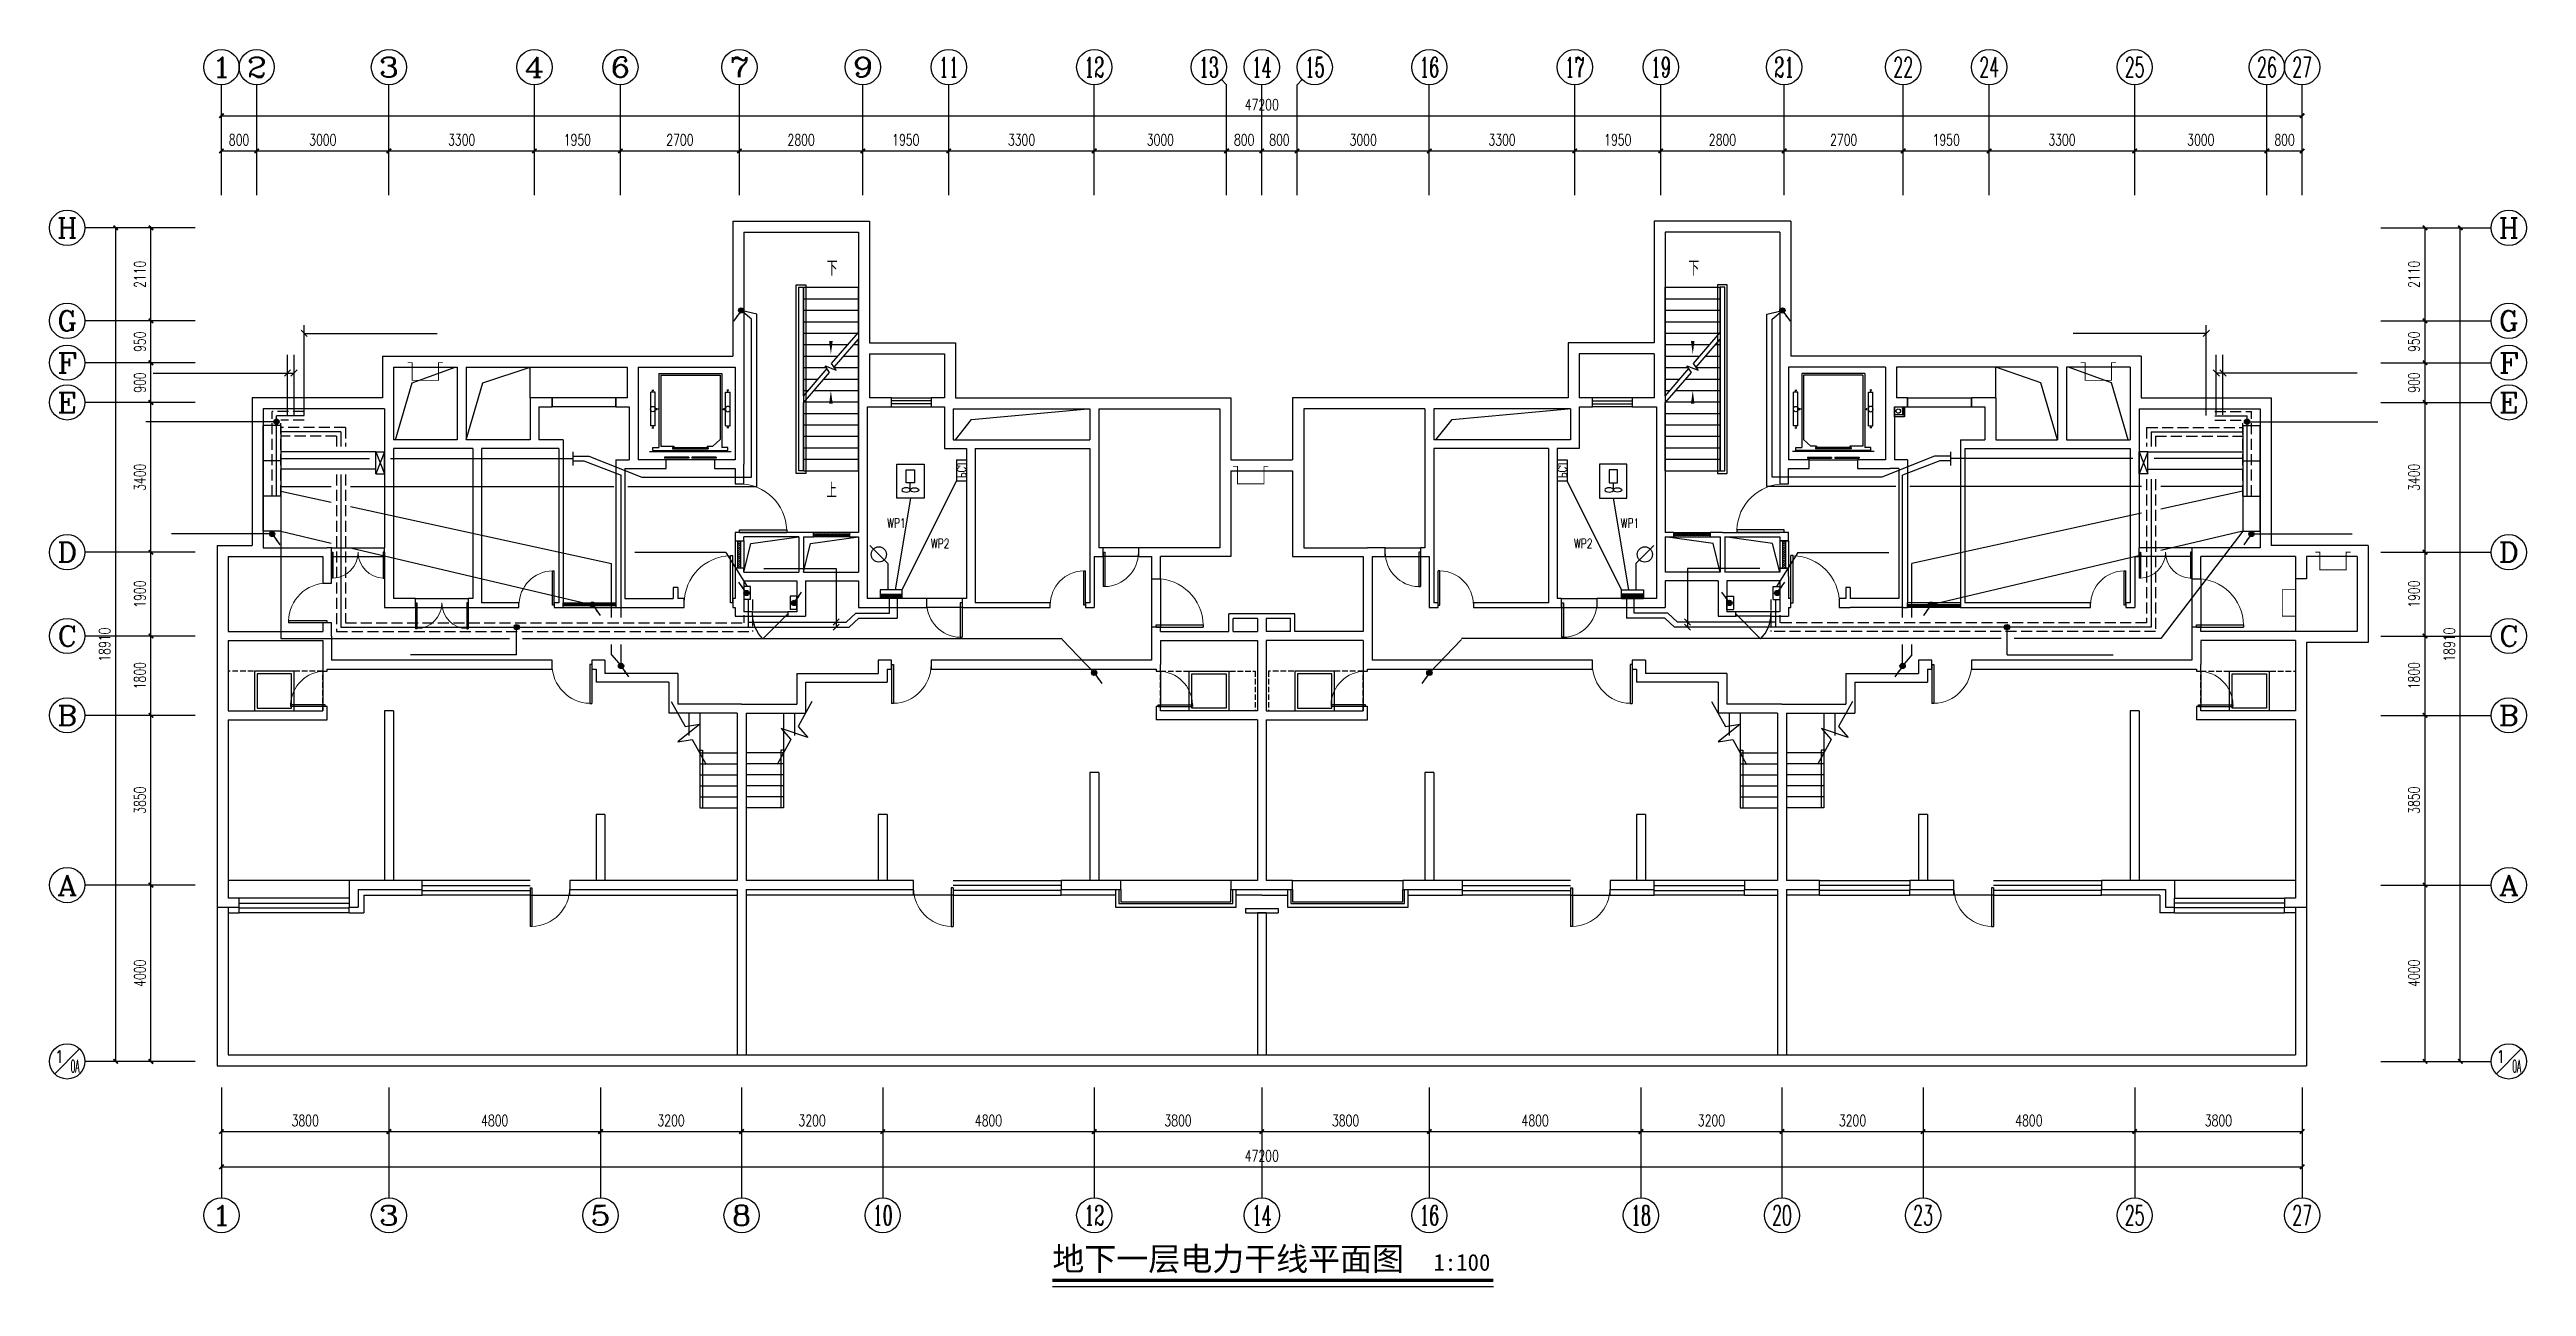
# Model space of a CAD drawing. Extents: x 4483303 to 4539489, y -357872 to -329812.
import ezdxf
from ezdxf.enums import TextEntityAlignment as Align

# ---------------------------------------------------------------- set-up
doc = ezdxf.new("R2010")
doc.units = 0
doc.header["$LTSCALE"] = 1000
doc.header["$MEASUREMENT"] = 0
doc.linetypes.add('2标准层左边户_t8$0$DASH', pattern=[0.35, 0.25, -0.1])
doc.linetypes.add('DASH', pattern=[0.35, 0.25, -0.1])
for name, color, linetype in [('LAYER1', 4, 'Continuous'), ('LAYER11', 7, 'Continuous'), ('LAYER2', 7, 'Continuous'), ('LAYER3', 7, 'Continuous'), ('LAYER6', 7, 'Continuous'), ('LAYER7', 7, 'Continuous'), ('LH', 3, 'Continuous'), ('SURFACE', 6, 'Continuous'), ('TEL_TEXT', 7, 'Continuous'), ('VP', 7, 'Continuous'), ('图层1', 7, 'Continuous'), ('图层2', 7, 'Continuous'), ('图层4', 7, 'Continuous'), ('图层6', 7, 'Continuous')]:
    doc.layers.add(name, color=color, linetype=linetype)
doc.styles.add('_HZTXT', font='simplex.shx', dxfattribs={"width": 0.8, "bigfont": 'HZTXT.shx'})
doc.styles.add('_TCH_AXIS', font='COMPLEX', dxfattribs={"bigfont": 'GBCBIG'})
doc.styles.add('_TCH_DIM', font='SIMPLEX', dxfattribs={"bigfont": 'GBCBIG'})
doc.styles.add('_TCH_DIM_T3', font='SIMPLEX', dxfattribs={"width": 0.705882, "bigfont": 'GBCBIG'})
doc.styles.add('宋体1.0', font='')
doc.styles.get('宋体1.0').set_extended_font_data('SimSun')

msp = doc.modelspace()

# ---------------------------------------------------------------- texts
at = {"color": 7, "style": '_TCH_AXIS'}
for s, height, width, p, p2 in [('1', 453, 2.333333, (4486976, -330438), (4487428, -330438)), ('2', 453, 1.5, (4487776, -330438), (4488228, -330438)), ('3', 453, 1.5, (4490776, -330438), (4491228, -330438)), ('4', 453, 1.3125, (4494076, -330438), (4494528, -330438)), ('6', 453, 1.5, (4496026, -330438), (4496478, -330438)), ('7', 453, 1.5, (4498726, -330438), (4499178, -330438)), ('9', 453, 1.5, (4501526, -330438), (4501978, -330438)), ('11', 452.5, 0.875, (4503476, -330438), (4503928, -330438)), ('12', 452.5, 0.724138, (4506776, -330438), (4507228, -330438)), ('13', 452.5, 0.724138, (4509376, -330438), (4509828, -330438)), ('14', 452.5, 0.677419, (4510576, -330438), (4511028, -330438)), ('15', 452.5, 0.724138, (4511776, -330438), (4512228, -330438)), ('16', 452.5, 0.724138, (4514376, -330438), (4514828, -330438)), ('17', 452.5, 0.724138, (4517676, -330438), (4518128, -330438)), ('19', 452.5, 0.724138, (4519626, -330438), (4520078, -330438)), ('21', 452.5, 0.724138, (4522426, -330438), (4522878, -330438)), ('22', 452.5, 0.617647, (4525126, -330438), (4525578, -330438)), ('24', 452.5, 0.583333, (4527076, -330438), (4527528, -330438)), ('25', 452.5, 0.617647, (4530376, -330438), (4530828, -330438)), ('26', 452.5, 0.617647, (4533376, -330438), (4533828, -330438)), ('27', 452.5, 0.617647, (4534176, -330438), (4534628, -330438)), ('H', 453, 1.05, (4483477, -334083), (4483929, -334083)), ('H', 453, 1.05, (4538863, -334083), (4539316, -334083)), ('G', 453, 1.166667, (4483477, -336193), (4483929, -336193)), ('G', 453, 1.166667, (4538863, -336193), (4539316, -336193)), ('F', 453, 1.3125, (4483477, -337143), (4483929, -337143)), ('F', 453, 1.3125, (4538863, -337143), (4539316, -337143)), ('E', 453, 1.3125, (4483477, -338043), (4483929, -338043)), ('E', 453, 1.3125, (4538863, -338043), (4539316, -338043)), ('D', 453, 1.235294, (4483477, -341443), (4483929, -341443)), ('D', 453, 1.235294, (4538863, -341443), (4539316, -341443)), ('C', 453, 1.4, (4483477, -343343), (4483929, -343343)), ('C', 453, 1.4, (4538863, -343343), (4539316, -343343)), ('B', 453, 1.235294, (4483477, -345143), (4483929, -345143)), ('B', 453, 1.235294, (4538863, -345143), (4539316, -345143)), ('A', 453, 1.166667, (4483477, -348993), (4483929, -348993)), ('A', 453, 1.166667, (4538863, -348993), (4539316, -348993)), ('1', 286, 1.630466, (4483423, -352802), (4483623, -352802)), ('0A', 286.2, 0.386163, (4483783, -353017), (4483983, -353017)), ('1', 286, 1.630466, (4538809, -352802), (4539009, -352802)), ('0A', 286.2, 0.386163, (4539169, -353017), (4539369, -353017)), ('1', 453, 2.333333, (4486976, -356485), (4487428, -356485)), ('3', 453, 1.5, (4490776, -356485), (4491228, -356485)), ('5', 453, 1.5, (4495576, -356485), (4496028, -356485)), ('8', 453, 1.5, (4498776, -356485), (4499228, -356485)), ('10', 452.5, 0.724138, (4501976, -356485), (4502428, -356485)), ('12', 452.5, 0.724138, (4506776, -356485), (4507228, -356485)), ('14', 452.5, 0.677419, (4510576, -356485), (4511028, -356485)), ('16', 452.5, 0.724138, (4514376, -356485), (4514828, -356485)), ('18', 452.5, 0.724138, (4519176, -356485), (4519628, -356485)), ('20', 452.5, 0.617647, (4522376, -356485), (4522828, -356485)), ('23', 452.5, 0.617647, (4525576, -356485), (4526028, -356485)), ('25', 452.5, 0.617647, (4530376, -356485), (4530828, -356485)), ('27', 452.5, 0.617647, (4534176, -356485), (4534628, -356485))]:
    msp.add_text(s, height=height, dxfattribs=dict(at, width=width)).set_placement(p, p2, align=Align.FIT)
at = {"color": 7}
for s, height, style, p in [('下', 338, '_TCH_DIM', (4500932, -334941)), ('下', 338, '_TCH_DIM', (4520482, -334941)), ('上', 338, '_TCH_DIM', (4500923, -339981)), ('地下一层电力干线平面图', 531.65, '宋体1.0', (4506052, -357512)), ('1:100', 379.7, '宋体1.0', (4514695, -357515))]:
    msp.add_text(s, height=height, dxfattribs=dict(at, style=style)).set_placement(p)
at = {"color": 7, "char_height": 255, "attachment_point": 5, "style": '_TCH_DIM_T3'}
for s, insert in [('\\A1;47200', (4510802, -331062)), ('\\A1;800', (4487602, -331862)), ('\\A1;3000', (4489502, -331862)), ('\\A1;3300', (4492652, -331862)), ('\\A1;1950', (4495277, -331862)), ('\\A1;2700', (4497602, -331862)), ('\\A1;2800', (4500352, -331862)), ('\\A1;1950', (4502727, -331862)), ('\\A1;3300', (4505352, -331862)), ('\\A1;3000', (4508502, -331862)), ('\\A1;800', (4510402, -331862)), ('\\A1;800', (4511202, -331862)), ('\\A1;3000', (4513102, -331862)), ('\\A1;3300', (4516252, -331862)), ('\\A1;1950', (4518877, -331862)), ('\\A1;2800', (4521252, -331862)), ('\\A1;2700', (4524002, -331862)), ('\\A1;1950', (4526327, -331862)), ('\\A1;3300', (4528952, -331862)), ('\\A1;3000', (4532102, -331862)), ('\\A1;800', (4534002, -331862)), ('\\A1;3800', (4489102, -354108)), ('\\A1;4800', (4493402, -354108)), ('\\A1;3200', (4497402, -354108)), ('\\A1;3200', (4500602, -354108)), ('\\A1;4800', (4504602, -354108)), ('\\A1;3800', (4508902, -354108)), ('\\A1;3800', (4512702, -354108)), ('\\A1;4800', (4517002, -354108)), ('\\A1;3200', (4521002, -354108)), ('\\A1;3200', (4524202, -354108)), ('\\A1;4800', (4528202, -354108)), ('\\A1;3800', (4532502, -354108)), ('\\A1;47200', (4510802, -354908))]:
    msp.add_mtext(s, dxfattribs=dict(at, insert=insert))
at = {"color": 7, "char_height": 255, "attachment_point": 5, "rotation": 90, "style": '_TCH_DIM_T3'}
for s, insert in [('\\A1;2110', (4485353, -334911)), ('\\A1;2110', (4536939, -334911)), ('\\A1;950', (4485353, -336441)), ('\\A1;950', (4536939, -336441)), ('\\A1;900', (4485353, -337366)), ('\\A1;900', (4536939, -337366)), ('\\A1;3400', (4485353, -339516)), ('\\A1;3400', (4536939, -339516)), ('\\A1;1900', (4485353, -342166)), ('\\A1;1900', (4536939, -342166)), ('\\A1;18910', (4484553, -343311)), ('\\A1;18910', (4537739, -343311)), ('\\A1;1800', (4485353, -344016)), ('\\A1;1800', (4536939, -344016)), ('\\A1;3850', (4485353, -346841)), ('\\A1;3850', (4536939, -346841)), ('\\A1;4000', (4485353, -350766)), ('\\A1;4000', (4536939, -350766))]:
    msp.add_mtext(s, dxfattribs=dict(at, insert=insert))
at = {"layer": 'TEL_TEXT', "style": '_TCH_DIM', "width": 0.705882}
for s, p in [('WP1', (4502303, -340660, 0)), ('WP1', (4518944, -340660, 0)), ('WP2', (4503298, -341124, 0)), ('WP2', (4517885, -341124, 0))]:
    msp.add_text(s, height=212.5, dxfattribs=at).set_placement(p)

# ---------------------------------------------------------------- blocks, each defined once
blk = doc.blocks.new('A$C22867956')
at = {"layer": '图层1'}
blk.add_hatch(color=4, dxfattribs=at).paths.add_polyline_path([(200, 500), (100, 500), (100, 0), (200, 0)])
at = {"layer": 'LAYER1', "color": 7, "linetype": 'Continuous', "ltscale": 0.001}
for p, q in [((0, 0), (0, 500)), ((200, 0), (200, 500))]:
    blk.add_line(p, q, dxfattribs=at)
at = {"layer": 'LAYER7', "color": 7}
for p, q in [((0, 500), (200, 500)), ((200, 0), (0, 0))]:
    blk.add_line(p, q, dxfattribs=at)
at = {"layer": '图层1', "color": 4}
blk.add_line((100, 500), (100, 0), dxfattribs=at)
blk = doc.blocks.new('A$C0D7F08BC')
at = {"layer": 'LAYER7', "color": 3, "linetype": 'Continuous', "ltscale": 0.001}
for p, q in [((0, 800), (0, 0)), ((400, 800), (0, 800)), ((400, 800), (0, 800)), ((400, 800), (0, 800)), ((400, 0), (400, 800)), ((400, 0), (0, 0)), ((400, 0), (0, 0))]:
    blk.add_line(p, q, dxfattribs=at)
blk = doc.blocks.new('A$C0AAC2A4A')
at = {"layer": 'VP', "color": 3}
for p, q in [((480, 225), (0, 225)), ((0, 0), (0, 225)), ((480, 0), (0, 0)), ((480, 0), (480, 225))]:
    blk.add_line(p, q, dxfattribs=at)
at = {"layer": 'LAYER7', "color": 7, "linetype": 'Continuous', "ltscale": 0.001, "style": '_HZTXT', "width": 0.7}
blk.add_text('PCJ', height=200, dxfattribs=at).set_placement((66, 16, 0))
blk = doc.blocks.new('_ArchTick')
at = {"color": 0, "linetype": 'ByBlock', "const_width": 0.4}
blk.add_lwpolyline([(-0.5, -0.5), (0.5, 0.5)], dxfattribs=at)
blk = doc.blocks.new('A$C489F0888')
at = {"layer": 'LAYER7', "color": 3, "linetype": 'Continuous', "ltscale": 0.001}
for p, q in [((0, 500), (0, 0)), ((0, 0), (200, 500)), ((200, 0), (0, 500)), ((0, 500), (200, 500)), ((0, 0), (200, 0)), ((200, 500), (200, 0))]:
    blk.add_line(p, q, dxfattribs=at)
blk = doc.blocks.new('A$C0DC446C9')
at = {"layer": 'LAYER6', "color": 7}
blk.add_line((473, 275), (473, 522), dxfattribs=at)
at = {"layer": 'LAYER6', "color": 7, "elevation": 0}
blk.add_lwpolyline([(617, 522), (617, 958), (329, 958), (329, 522)], close=True, dxfattribs=at)
at = {"layer": 'LAYER7', "color": 3, "linetype": 'Continuous', "ltscale": 0.001}
for p, q in [((0, 1156, 0), (0, 0, 0)), ((934, 1156, 0), (0, 1156, 0)), ((934, 0, 0), (934, 1156, 0)), ((0, 0, 0), (934, 0, 0))]:
    blk.add_line(p, q, dxfattribs=at)
blk = doc.blocks.new('A$C7C604E3F')
at = {"layer": 'LAYER6', "color": 7, "extrusion": (0, 0, -1)}
blk.add_ellipse((184, 411), major_axis=(0, -95.5), ratio=0.518078, dxfattribs=at)
at = {"layer": 'LAYER6', "color": 7}
blk.add_ellipse((184, 220), major_axis=(0, 95.5), ratio=0.518078, dxfattribs=at)
at = {"layer": '图层2', "color": 4, "xscale": -0.6666599999880419, "yscale": 0.6666599999880419, "zscale": 0.6666600000000001, "rotation": 270}
blk.add_blockref('A$C0DC446C9', (0, 0), dxfattribs=at)
blk = doc.blocks.new('A$C71E732F8')
at = {"layer": '图层1', "color": 3}
for p, q in [((0, 300), (150, 300)), ((0, 0), (0, 300)), ((0, 0), (150, 0)), ((150, 300), (150, 0))]:
    blk.add_line(p, q, dxfattribs=at)
blk = doc.blocks.new('$TCHSYS$DOOR2D')
for p, q in [((0.45, 0.975), (0.5, 0.975)), ((0.45, 0), (0.45, 0.975)), ((0.5, 0), (0.5, 0.975)), ((0.5, 0), (0.45, 0))]:
    blk.add_line(p, q)
at = {"lineweight": 13}
blk.add_arc((0.475, 0), 0.975, 91.46928, 180, dxfattribs=at)
blk = doc.blocks.new('$TCHSYS$WIN2D')
for p, q in [((-0.5, 0.5), (0.5, 0.5)), ((0.5, 0.167), (-0.5, 0.167)), ((0.5, -0.167), (-0.5, -0.167)), ((-0.5, -0.5), (0.5, -0.5))]:
    blk.add_line(p, q)
blk = doc.blocks.new('$WINLIB2D$00000039')
at = {"color": 0}
for points in [[(-0.5, 0.5), (-0.5, -0.5)], [(0.5, 0.5), (-0.5, 0.5)], [(-0.5, 0.167), (0.5, 0.167)], [(-0.452, -0.167), (-0.5, 0.084)], [(-0.384, -0.167), (-0.448, 0.167)], [(-0.316, -0.167), (-0.38, 0.167)], [(-0.248, -0.167), (-0.312, 0.167)], [(-0.18, -0.167), (-0.244, 0.167)], [(-0.112, -0.167), (-0.176, 0.167)], [(-0.044, -0.167), (-0.108, 0.167)], [(0.024, -0.167), (-0.04, 0.167)], [(0.092, -0.167), (0.028, 0.167)], [(0.16, -0.167), (0.096, 0.167)], [(0.228, -0.167), (0.164, 0.167)], [(0.296, -0.167), (0.232, 0.167)], [(0.364, -0.167), (0.3, 0.167)], [(0.432, -0.167), (0.368, 0.167)], [(0.5, -0.167), (0.436, 0.167)], [(0.5, -0.5), (0.5, 0.5)], [(-0.5, -0.167), (0.5, -0.167)], [(0.5, -0.5), (-0.5, -0.5)]]:
    blk.add_lwpolyline(points, dxfattribs=at)
blk = doc.blocks.new('$DorLib2D$00000114')
at = {"color": 0}
blk.add_line((0.5, 0), (-0.207, 0.707), dxfattribs=at)
blk.add_arc((0.5, 0), 1, 135, 180, dxfattribs=at)
blk = doc.blocks.new('$DorLib2D$00000001')
for p, q in [((0.45, 0.975), (0.5, 0.975)), ((0.45, 0), (0.45, 0.975)), ((0.5, 0), (0.5, 0.975)), ((0.5, 0), (0.45, 0))]:
    blk.add_line(p, q)
at = {"lineweight": 13}
blk.add_arc((0.475, 0), 0.975, 91.4693, 180, dxfattribs=at)
blk = doc.blocks.new('$DORLIB2D$00000127')
at = {"color": 0}
for points in [[(-0.533, 0.795), (-0.533, 0.69)], [(-0.033, 0.795), (-0.533, 0.795)], [(-0.033, 0.69), (-0.533, 0.69)], [(-0.033, 0.795), (-0.033, 0.69)], [(0.533, 0.795), (0.033, 0.795)], [(0.033, 0.795), (0.033, 0.69)], [(0.533, 0.69), (0.033, 0.69)], [(0.533, 0.795), (0.533, 0.69)], [(0.5, 0.5), (-0.5, 0.5)]]:
    blk.add_lwpolyline(points, dxfattribs=at)
blk = doc.blocks.new('$DorLib2D$00000002')
for p, q in [((-0.5, 0), (-0.5, 0.4875)), ((-0.475, 0.4875), (-0.5, 0.4875)), ((-0.475, 0), (-0.475, 0.4875)), ((0.475, 0), (0.475, 0.4875)), ((0.475, 0.4875), (0.5, 0.4875)), ((0.5, 0), (0.5, 0.4875)), ((-0.5, 0), (-0.475, 0)), ((0.5, 0), (0.475, 0))]:
    blk.add_line(p, q)
at = {"lineweight": 13}
for centre, start, end in [((-0.4875, 0), 0, 88.53072), ((0.4875, 0), 91.46928, 180)]:
    blk.add_arc(centre, 0.4875, start, end, dxfattribs=at)

# ---------------------------------------------------------------- hatches: boundary and pattern name
at = {"layer": 'LAYER3'}
h = msp.add_hatch(color=0, dxfattribs=at)
edge = h.paths.add_edge_path()
edge.add_arc((4498992, -335731), 60, 0, 360)
h = msp.add_hatch(color=0, dxfattribs=at)
edge = h.paths.add_edge_path()
edge.add_arc((4522612, -335731), 60, 0, 360)
h = msp.add_hatch(color=0, dxfattribs=at)
edge = h.paths.add_edge_path()
edge.add_arc((4488452, -338254), 60, 0, 360)
h = msp.add_hatch(color=0, dxfattribs=at)
edge = h.paths.add_edge_path()
edge.add_arc((4533152, -338254), 60, 0, 360)
h = msp.add_hatch(color=0, dxfattribs=at)
edge = h.paths.add_edge_path()
edge.add_arc((4488352, -340801), 60, 0, 360)
h = msp.add_hatch(color=0, dxfattribs=at)
edge = h.paths.add_edge_path()
edge.add_arc((4533252, -340801), 60, 0, 360)
h = msp.add_hatch(color=0, dxfattribs=at)
edge = h.paths.add_edge_path()
edge.add_arc((4499112, -342141), 60, 0, 360)
h = msp.add_hatch(color=0, dxfattribs=at)
edge = h.paths.add_edge_path()
edge.add_arc((4522492, -342141), 60, 0, 360)
h = msp.add_hatch(color=0, dxfattribs=at)
edge = h.paths.add_edge_path()
edge.add_arc((4495620, -342406), 60, 0, 360)
h = msp.add_hatch(color=0, dxfattribs=at)
edge = h.paths.add_edge_path()
edge.add_arc((4500192, -342366), 60, 0, 360)
h = msp.add_hatch(color=0, dxfattribs=at)
edge = h.paths.add_edge_path()
edge.add_arc((4521412, -342366), 60, 0, 360)
h = msp.add_hatch(color=0, dxfattribs=at)
edge = h.paths.add_edge_path()
edge.add_arc((4525984, -342406), 60, 0, 360)
h = msp.add_hatch(color=0, dxfattribs=at)
edge = h.paths.add_edge_path()
edge.add_arc((4493898, -342916), 60, 0, 360)
h = msp.add_hatch(color=0, dxfattribs=at)
edge = h.paths.add_edge_path()
edge.add_arc((4527706, -342916), 60, 0, 360)
h = msp.add_hatch(color=0, dxfattribs=at)
edge = h.paths.add_edge_path()
edge.add_arc((4496267, -343796), 60, 0, 360)
h = msp.add_hatch(color=0, dxfattribs=at)
edge = h.paths.add_edge_path()
edge.add_arc((4525337, -343796), 60, 0, 360)
h = msp.add_hatch(color=0, dxfattribs=at)
edge = h.paths.add_edge_path()
edge.add_arc((4507000, -343952), 60, 0, 360)
h = msp.add_hatch(color=0, dxfattribs=at)
edge = h.paths.add_edge_path()
edge.add_arc((4514604, -343952), 60, 0, 360)

# ---------------------------------------------------------------- linework, layer by layer
at = {"color": 7}
for p, q in [((4487202, -333112), (4487202, -330612)), ((4488002, -333112), (4488002, -330612)), ((4491002, -333112), (4491002, -330612)), ((4494302, -333112), (4494302, -330612)), ((4496252, -333112), (4496252, -330612)), ((4498952, -333112), (4498952, -330612)), ((4501752, -333112), (4501752, -330612)), ((4503702, -333112), (4503702, -330612)), ((4507002, -333112), (4507002, -330612)), ((4509885, -330495), (4510002, -330612)), ((4510002, -333112), (4510002, -330612)), ((4510802, -333112), (4510802, -330612)), ((4511719, -330495), (4511602, -330612)), ((4511602, -333112), (4511602, -330612)), ((4514602, -333112), (4514602, -330612)), ((4517902, -333112), (4517902, -330612)), ((4519852, -333112), (4519852, -330612)), ((4522652, -333112), (4522652, -330612)), ((4525352, -333112), (4525352, -330612)), ((4527302, -333112), (4527302, -330612)), ((4530602, -333112), (4530602, -330612)), ((4533602, -333112), (4533602, -330612)), ((4534402, -333112), (4534402, -330612)), ((4487202, -333112), (4487202, -331062)), ((4487202, -331312), (4534402, -331312)), ((4534402, -333112), (4534402, -331062)), ((4487202, -333112), (4487202, -331862)), ((4488002, -333112), (4488002, -331862)), ((4488002, -333112), (4488002, -331862)), ((4491002, -333112), (4491002, -331862)), ((4491002, -333112), (4491002, -331862)), ((4494302, -333112), (4494302, -331862)), ((4494302, -333112), (4494302, -331862)), ((4496252, -333112), (4496252, -331862)), ((4496252, -333112), (4496252, -331862)), ((4498952, -333112), (4498952, -331862)), ((4498952, -333112), (4498952, -331862)), ((4501752, -333112), (4501752, -331862)), ((4501752, -333112), (4501752, -331862)), ((4503702, -333112), (4503702, -331862)), ((4503702, -333112), (4503702, -331862)), ((4507002, -333112), (4507002, -331862)), ((4507002, -333112), (4507002, -331862)), ((4510002, -333112), (4510002, -331862)), ((4510002, -333112), (4510002, -331862)), ((4510802, -333112), (4510802, -331862)), ((4510802, -333112), (4510802, -331862)), ((4511602, -333112), (4511602, -331862)), ((4511602, -333112), (4511602, -331862)), ((4514602, -333112), (4514602, -331862)), ((4514602, -333112), (4514602, -331862)), ((4517902, -333112), (4517902, -331862)), ((4517902, -333112), (4517902, -331862)), ((4519852, -333112), (4519852, -331862)), ((4519852, -333112), (4519852, -331862)), ((4522652, -333112), (4522652, -331862)), ((4522652, -333112), (4522652, -331862)), ((4525352, -333112), (4525352, -331862)), ((4525352, -333112), (4525352, -331862)), ((4527302, -333112), (4527302, -331862)), ((4527302, -333112), (4527302, -331862)), ((4530602, -333112), (4530602, -331862)), ((4530602, -333112), (4530602, -331862)), ((4533602, -333112), (4533602, -331862)), ((4533602, -333112), (4533602, -331862)), ((4534402, -333112), (4534402, -331862)), ((4487202, -332112), (4488002, -332112)), ((4488002, -332112), (4491002, -332112)), ((4491002, -332112), (4494302, -332112)), ((4494302, -332112), (4496252, -332112)), ((4496252, -332112), (4498952, -332112)), ((4498952, -332112), (4501752, -332112)), ((4501752, -332112), (4503702, -332112)), ((4503702, -332112), (4507002, -332112)), ((4507002, -332112), (4510002, -332112)), ((4510002, -332112), (4510802, -332112)), ((4510802, -332112), (4511602, -332112)), ((4511602, -332112), (4514602, -332112)), ((4514602, -332112), (4517902, -332112)), ((4517902, -332112), (4519852, -332112)), ((4519852, -332112), (4522652, -332112)), ((4522652, -332112), (4525352, -332112)), ((4525352, -332112), (4527302, -332112)), ((4527302, -332112), (4530602, -332112)), ((4530602, -332112), (4533602, -332112)), ((4533602, -332112), (4534402, -332112)), ((4498802, -333706), (4498802, -336766)), ((4498802, -333706), (4501902, -333706)), ((4501902, -333706), (4501902, -336466)), ((4519702, -333706), (4519702, -336466)), ((4522802, -333706), (4519702, -333706)), ((4522802, -333706), (4522802, -336766)), ((4486603, -333856), (4484103, -333856)), ((4486603, -333856), (4484553, -333856)), ((4484803, -352766), (4484803, -333856)), ((4486603, -333856), (4485353, -333856)), ((4485603, -335966), (4485603, -333856)), ((4499052, -333956), (4499052, -336916)), ((4499052, -333956), (4501652, -333956)), ((4501652, -333956), (4501652, -336566)), ((4519952, -333956), (4519952, -336566)), ((4522552, -333956), (4519952, -333956)), ((4522552, -333956), (4522552, -336916)), ((4536189, -333856), (4538689, -333856)), ((4536189, -333856), (4538239, -333856)), ((4536189, -333856), (4537439, -333856)), ((4537189, -335966), (4537189, -333856)), ((4537989, -352766), (4537989, -333856)), ((4500402, -337672), (4500402, -335206)), ((4500402, -335206), (4501652, -335206)), ((4501652, -336228), (4501652, -335206)), ((4519952, -337672), (4519952, -335206)), ((4519952, -335206), (4521202, -335206)), ((4521202, -336228), (4521202, -335206)), ((4486603, -335966), (4484103, -335966)), ((4486603, -335966), (4485353, -335966)), ((4486603, -335966), (4485353, -335966)), ((4485603, -336916), (4485603, -335966)), ((4500402, -335466), (4501652, -335466)), ((4500402, -335726), (4501652, -335726)), ((4500402, -335986), (4501652, -335986)), ((4519952, -335466), (4521202, -335466)), ((4519952, -335726), (4521202, -335726)), ((4519952, -335986), (4521202, -335986)), ((4536189, -335966), (4538689, -335966)), ((4536189, -335966), (4537439, -335966)), ((4536189, -335966), (4537439, -335966)), ((4537189, -336916), (4537189, -335966)), ((4500402, -336246), (4501636, -336246)), ((4500402, -336506), (4501411, -336506)), ((4501044, -336931), (4501652, -336228)), ((4501102, -337016), (4501652, -336381)), ((4501543, -336506), (4501652, -336506)), ((4501652, -339366), (4501652, -336381)), ((4501902, -336466), (4503852, -336466)), ((4503852, -336466), (4503852, -337716)), ((4517752, -336466), (4517752, -337716)), ((4519702, -336466), (4517752, -336466)), ((4519952, -336246), (4521186, -336246)), ((4519952, -336506), (4520961, -336506)), ((4520594, -336931), (4521202, -336228)), ((4520652, -337016), (4521202, -336381)), ((4521093, -336506), (4521202, -336506)), ((4521202, -339366), (4521202, -336381)), ((4486603, -336916), (4484103, -336916)), ((4486603, -336916), (4485353, -336916)), ((4486603, -336916), (4485353, -336916)), ((4485603, -337816), (4485603, -336916)), ((4490852, -336766), (4490852, -337716)), ((4490852, -336766), (4492652, -336766)), ((4491102, -337016), (4491102, -337816)), ((4491102, -337016), (4492552, -337016)), ((4492552, -337016), (4492552, -338666)), ((4492652, -336766), (4496552, -336766)), ((4492752, -337016), (4496402, -337016)), ((4492752, -337016), (4492752, -338666)), ((4494202, -337716), (4494202, -337016)), ((4496402, -337016), (4496402, -337716)), ((4496552, -336766), (4498802, -336766)), ((4496652, -337016), (4496652, -337816)), ((4496652, -337016), (4498852, -337016)), ((4498852, -337016), (4498852, -339116)), ((4499052, -336916), (4499052, -339216)), ((4500402, -336766), (4501186, -336766)), ((4500402, -337026), (4500922, -337026)), ((4500402, -337672), (4500939, -337051)), ((4500997, -337137), (4500897, -336989)), ((4500897, -336989), (4501148, -337085)), ((4501148, -337085), (4501044, -336931)), ((4501109, -337026), (4501652, -337026)), ((4501318, -336766), (4501652, -336766)), ((4501652, -336566), (4501652, -337816)), ((4501902, -336716), (4503602, -336716)), ((4501902, -336716), (4501902, -337716)), ((4503602, -336716), (4503602, -337716)), ((4518002, -336716), (4518002, -337716)), ((4519702, -336716), (4518002, -336716)), ((4519702, -336716), (4519702, -337716)), ((4519952, -336566), (4519952, -337816)), ((4519952, -336766), (4520736, -336766)), ((4519952, -337026), (4520472, -337026)), ((4519952, -337672), (4520489, -337051)), ((4520547, -337137), (4520447, -336989)), ((4520447, -336989), (4520698, -337085)), ((4520698, -337085), (4520594, -336931)), ((4520659, -337026), (4521202, -337026)), ((4520868, -336766), (4521202, -336766)), ((4522552, -336916), (4522552, -339216)), ((4522752, -337016), (4522752, -339116)), ((4524952, -337016), (4522752, -337016)), ((4525052, -336766), (4522802, -336766)), ((4524952, -337016), (4524952, -337816)), ((4528952, -336766), (4525052, -336766)), ((4525202, -337016), (4525202, -337716)), ((4528852, -337016), (4525202, -337016)), ((4527452, -337716), (4527452, -337016)), ((4528852, -337016), (4528852, -338666)), ((4530752, -336766), (4528952, -336766)), ((4529052, -337016), (4529052, -338666)), ((4530502, -337016), (4529052, -337016)), ((4530502, -337016), (4530502, -337816)), ((4530752, -336766), (4530752, -337716)), ((4536189, -336916), (4538689, -336916)), ((4536189, -336916), (4537439, -336916)), ((4536189, -336916), (4537439, -336916)), ((4537189, -337816), (4537189, -336916)), ((4496940, -338345), (4496940, -337588)), ((4497040, -337588), (4496940, -337588)), ((4496967, -337538), (4497013, -337538)), ((4496990, -337588), (4496990, -337538)), ((4497040, -338345), (4497040, -337588)), ((4497125, -337164), (4498554, -337164)), ((4497125, -337164), (4497125, -338839)), ((4497167, -337202), (4498512, -337202)), ((4497167, -337202), (4497167, -338808)), ((4498512, -337202), (4498512, -338660)), ((4498554, -337164), (4498554, -338839)), ((4498639, -338345), (4498639, -337588)), ((4498639, -337588), (4498739, -337588)), ((4498712, -337538), (4498666, -337538)), ((4498689, -337588), (4498689, -337538)), ((4498739, -338345), (4498739, -337588)), ((4500402, -337824), (4500997, -337137)), ((4500402, -337286), (4500736, -337286)), ((4500402, -337546), (4500511, -337546)), ((4500643, -337546), (4501652, -337546)), ((4500868, -337286), (4501652, -337286)), ((4519952, -337824), (4520547, -337137)), ((4519952, -337286), (4520286, -337286)), ((4519952, -337546), (4520061, -337546)), ((4520193, -337546), (4521202, -337546)), ((4520418, -337286), (4521202, -337286)), ((4522865, -338345), (4522865, -337588)), ((4522965, -337588), (4522865, -337588)), ((4522892, -337538), (4522938, -337538)), ((4522915, -337588), (4522915, -337538)), ((4522965, -338345), (4522965, -337588)), ((4524479, -337164), (4523050, -337164)), ((4523050, -337164), (4523050, -338839)), ((4524437, -337202), (4523092, -337202)), ((4523092, -337202), (4523092, -338660)), ((4524437, -337202), (4524437, -338808)), ((4524479, -337164), (4524479, -338839)), ((4524564, -338345), (4524564, -337588)), ((4524564, -337588), (4524664, -337588)), ((4524637, -337538), (4524591, -337538)), ((4524614, -337588), (4524614, -337538)), ((4524664, -338345), (4524664, -337588)), ((4486603, -337816), (4484103, -337816)), ((4486603, -337816), (4485353, -337816)), ((4486603, -337816), (4485353, -337816)), ((4485603, -341216), (4485603, -337816)), ((4490852, -337716), (4487902, -337716)), ((4487902, -337716), (4487902, -341066)), ((4490902, -337966), (4488152, -337966)), ((4488152, -337966), (4488152, -341116)), ((4490902, -337966), (4490902, -338766)), ((4491102, -337816), (4491102, -338666)), ((4494202, -337716), (4494202, -338666)), ((4494702, -337716), (4494202, -337716)), ((4494402, -337916), (4494402, -338666)), ((4494402, -337916), (4494702, -337916)), ((4494702, -337916), (4494702, -337716)), ((4496152, -337716, 800), (4494702, -337716, 800)), ((4496152, -337916, 800), (4494702, -337916, 800)), ((4496402, -337716), (4496152, -337716)), ((4496152, -337716), (4496152, -337916)), ((4496152, -337916), (4496452, -337916)), ((4496452, -337916), (4496452, -339116)), ((4496652, -337816), (4496652, -339116)), ((4497074, -337990), (4497074, -337944)), ((4497125, -337967), (4497074, -337967)), ((4498554, -337967), (4498605, -337967)), ((4498605, -337990), (4498605, -337944)), ((4500402, -339366), (4500402, -337824)), ((4500402, -338066), (4501652, -338066)), ((4500418, -337806), (4501652, -337806)), ((4501652, -337816), (4501652, -340766)), ((4501852, -337916), (4502402, -337916)), ((4501852, -337916), (4501852, -340866)), ((4502402, -337716), (4501902, -337716)), ((4502402, -337916), (4502402, -337716)), ((4503602, -337716), (4503302, -337716)), ((4503302, -337716), (4503302, -337916)), ((4503302, -337916), (4503602, -337916)), ((4503602, -337916), (4503602, -338866)), ((4503802, -337966), (4506902, -337966)), ((4503802, -337966), (4503802, -338666)), ((4503852, -337716), (4507002, -337716)), ((4506902, -337966), (4506902, -338666)), ((4507002, -337716), (4510102, -337716)), ((4507102, -337966), (4507102, -338766)), ((4507102, -337966), (4509852, -337966)), ((4509852, -337966), (4509852, -339266)), ((4510102, -337716), (4510102, -339116)), ((4511502, -337716), (4511502, -339116)), ((4514602, -337716), (4511502, -337716)), ((4511752, -337966), (4511752, -339266)), ((4514502, -337966), (4511752, -337966)), ((4514502, -337966), (4514502, -338766)), ((4517752, -337716), (4514602, -337716)), ((4517802, -337966), (4514702, -337966)), ((4514702, -337966), (4514702, -338666)), ((4517802, -337966), (4517802, -338666)), ((4518302, -337716), (4518002, -337716)), ((4518002, -337916), (4518002, -338866)), ((4518002, -337916), (4518302, -337916)), ((4518302, -337916), (4518302, -337716)), ((4519702, -337716), (4519202, -337716)), ((4519202, -337716), (4519202, -337916)), ((4519202, -337916), (4519752, -337916)), ((4519752, -337916), (4519752, -340866)), ((4519952, -337816), (4519952, -340766)), ((4519952, -339366), (4519952, -337824)), ((4519952, -338066), (4521202, -338066)), ((4519968, -337806), (4521202, -337806)), ((4522999, -337990), (4522999, -337944)), ((4523050, -337967), (4522999, -337967)), ((4524479, -337967), (4524530, -337967)), ((4524530, -337990), (4524530, -337944)), ((4524952, -337816), (4524952, -339116)), ((4525152, -337916), (4525452, -337916)), ((4525152, -337916), (4525152, -339116)), ((4525452, -337716), (4525202, -337716)), ((4525452, -337916), (4525452, -337716)), ((4525452, -337716, 800), (4526902, -337716, 800)), ((4525452, -337916, 800), (4526902, -337916, 800)), ((4527452, -337716), (4526902, -337716)), ((4526902, -337716), (4526902, -337916)), ((4526902, -337916), (4527202, -337916)), ((4527202, -337916), (4527202, -338666)), ((4527452, -337716), (4527452, -338666)), ((4530502, -337816), (4530502, -338666)), ((4530702, -337966), (4533452, -337966)), ((4530702, -337966), (4530702, -338766)), ((4530752, -337716), (4533702, -337716)), ((4533452, -337966), (4533452, -341116)), ((4533702, -337716), (4533702, -341066)), ((4536189, -337816), (4538689, -337816)), ((4536189, -337816), (4537439, -337816)), ((4536189, -337816), (4537439, -337816)), ((4537189, -341216), (4537189, -337816)), ((4490902, -338766), (4490902, -341116)), ((4492552, -338666), (4491102, -338666)), ((4492902, -338666), (4492752, -338666)), ((4494202, -338666), (4492902, -338666)), ((4494952, -338666), (4494402, -338666)), ((4494952, -338666), (4494952, -342366)), ((4497040, -338345), (4496940, -338345)), ((4496967, -338396), (4497013, -338396)), ((4496990, -338345), (4496990, -338396)), ((4498349, -338808), (4498512, -338660)), ((4498639, -338345), (4498739, -338345)), ((4498712, -338396), (4498666, -338396)), ((4498689, -338345), (4498689, -338396)), ((4500402, -338326), (4501652, -338326)), ((4500402, -338586), (4501652, -338586)), ((4503802, -338666), (4504202, -338666)), ((4504202, -338666), (4506902, -338666)), ((4507102, -338766), (4507102, -341116)), ((4514502, -338766), (4514502, -341116)), ((4517402, -338666), (4514702, -338666)), ((4517802, -338666), (4517402, -338666)), ((4519952, -338326), (4521202, -338326)), ((4519952, -338586), (4521202, -338586)), ((4522965, -338345), (4522865, -338345)), ((4522892, -338396), (4522938, -338396)), ((4522915, -338345), (4522915, -338396)), ((4523255, -338808), (4523092, -338660)), ((4524564, -338345), (4524664, -338345)), ((4524637, -338396), (4524591, -338396)), ((4524614, -338345), (4524614, -338396)), ((4526652, -338666), (4527202, -338666)), ((4526652, -338666), (4526652, -342366)), ((4527452, -338666), (4528852, -338666)), ((4529052, -338666), (4530502, -338666)), ((4530702, -338766), (4530702, -341116)), ((4491102, -338866), (4491102, -341216)), ((4492652, -338866), (4491102, -338866)), ((4492902, -338866), (4492652, -338866)), ((4492902, -338866), (4492902, -342266)), ((4493102, -338866), (4493102, -342366)), ((4494302, -338866), (4493102, -338866)), ((4494852, -338866), (4494302, -338866)), ((4494852, -338866), (4494852, -342366)), ((4496152, -339116), (4496152, -342366)), ((4496152, -339116), (4496452, -339116)), ((4496352, -339316), (4496352, -342266)), ((4496352, -339316), (4496552, -339316)), ((4496552, -339316), (4497290, -339316)), ((4497290, -339116), (4496652, -339116)), ((4496915, -338932), (4498765, -338932)), ((4496990, -338839), (4497125, -338839)), ((4496990, -338909), (4496990, -338839)), ((4496990, -338909), (4498689, -338909)), ((4497167, -338808), (4497461, -338808)), ((4497290, -339316), (4497290, -339116)), ((4497436, -338839), (4498243, -338839)), ((4497436, -338839), (4497436, -338870)), ((4497436, -338870), (4498243, -338870)), ((4497461, -338808), (4497461, -338839)), ((4498218, -338808), (4498349, -338808)), ((4498218, -338808), (4498218, -338839)), ((4498243, -338839), (4498243, -338870)), ((4498852, -339116), (4498390, -339116)), ((4498390, -339116), (4498390, -339316)), ((4498390, -339316), (4498852, -339316)), ((4498689, -338839), (4498554, -338839)), ((4498689, -338909), (4498689, -338839)), ((4498852, -339316), (4498852, -339666)), ((4499052, -339666), (4499052, -339216)), ((4500402, -338846), (4501652, -338846)), ((4500402, -339106), (4501652, -339106)), ((4500402, -339366), (4501652, -339366)), ((4503602, -338866), (4504102, -338866)), ((4504102, -338866), (4504102, -342266)), ((4504302, -338866), (4504302, -342366)), ((4504302, -338866), (4506902, -338866)), ((4506902, -338866), (4506902, -341216)), ((4509852, -339266), (4509852, -341116)), ((4510102, -339116), (4511502, -339116)), ((4510102, -339366), (4511502, -339366)), ((4510102, -339366), (4510102, -341316)), ((4511502, -339366), (4511502, -341316)), ((4511752, -339266), (4511752, -341116)), ((4514702, -338866), (4514702, -341216)), ((4517302, -338866), (4514702, -338866)), ((4517302, -338866), (4517302, -342366)), ((4517502, -338866), (4517502, -342266)), ((4518002, -338866), (4517502, -338866)), ((4519952, -338846), (4521202, -338846)), ((4519952, -339106), (4521202, -339106)), ((4519952, -339366), (4521202, -339366)), ((4522552, -339216), (4522552, -339666)), ((4523215, -339116), (4522752, -339116)), ((4522752, -339666), (4522752, -339316)), ((4522752, -339316), (4523215, -339316)), ((4524690, -338932), (4522840, -338932)), ((4522915, -338839), (4523050, -338839)), ((4522915, -338909), (4522915, -338839)), ((4524614, -338909), (4522915, -338909)), ((4523215, -339316), (4523215, -339116)), ((4523386, -338808), (4523255, -338808)), ((4524168, -338839), (4523361, -338839)), ((4523361, -338839), (4523361, -338870)), ((4524168, -338870), (4523361, -338870)), ((4523386, -338808), (4523386, -338839)), ((4524143, -338808), (4524143, -338839)), ((4524437, -338808), (4524143, -338808)), ((4524168, -338839), (4524168, -338870)), ((4524952, -339116), (4524315, -339116)), ((4524315, -339116), (4524315, -339316)), ((4524315, -339316), (4525052, -339316)), ((4524614, -338839), (4524479, -338839)), ((4524614, -338909), (4524614, -338839)), ((4525252, -339316), (4525052, -339316)), ((4525452, -339116), (4525152, -339116)), ((4525252, -339316), (4525252, -342266)), ((4525452, -339116), (4525452, -342366)), ((4526752, -338866), (4527302, -338866)), ((4526752, -338866), (4526752, -342366)), ((4527302, -338866), (4528952, -338866)), ((4528952, -338866), (4530502, -338866)), ((4530502, -338866), (4530502, -341216)), ((4498852, -339666), (4499052, -339666)), ((4522552, -339666), (4522752, -339666)), ((4499052, -340766), (4498852, -340766)), ((4498852, -340766), (4498852, -340866)), ((4498852, -340866), (4498852, -340956)), ((4498852, -340956), (4499052, -340956)), ((4500353, -340766), (4499052, -340766)), ((4499052, -340956), (4499052, -340866)), ((4500302, -340866), (4499052, -340866)), ((4500302, -340866), (4500302, -341666)), ((4500632, -340766), (4500353, -340766)), ((4500402, -340866), (4500632, -340866)), ((4500402, -340866), (4500402, -341666)), ((4500632, -340866), (4500632, -340766)), ((4501652, -340766), (4501452, -340766)), ((4501452, -340766), (4501452, -340866)), ((4501452, -340866), (4501652, -340866)), ((4501652, -340866), (4501652, -341666)), ((4501852, -340866), (4501852, -341766)), ((4519752, -340866), (4519752, -341766)), ((4520152, -340766), (4519952, -340766)), ((4519952, -340866), (4520152, -340866)), ((4519952, -340866), (4519952, -341666)), ((4520152, -340866), (4520152, -340766)), ((4521251, -340766), (4520972, -340766)), ((4520972, -340766), (4520972, -340866)), ((4520972, -340866), (4521202, -340866)), ((4521202, -340866), (4521202, -341666)), ((4521251, -340766), (4522552, -340766)), ((4521302, -340866), (4521302, -341666)), ((4521302, -340866), (4522552, -340866)), ((4522752, -340766), (4522552, -340766)), ((4522552, -340866), (4522552, -340956)), ((4522552, -340956), (4522752, -340956)), ((4522752, -340866), (4522752, -340766)), ((4522752, -340956), (4522752, -340866)), ((4486603, -341216), (4484103, -341216)), ((4486603, -341216), (4485353, -341216)), ((4486603, -341216), (4485353, -341216)), ((4485603, -343116), (4485603, -341216)), ((4487102, -341066), (4487102, -343116)), ((4487102, -341066), (4487902, -341066)), ((4487352, -341316), (4487352, -343016)), ((4487352, -341316), (4488002, -341316)), ((4488002, -341316), (4489502, -341316)), ((4488152, -341116), (4489602, -341116)), ((4489502, -341316), (4489502, -341916)), ((4489702, -341116), (4489602, -341116)), ((4489702, -341116), (4490902, -341116)), ((4489702, -341316), (4489702, -341116)), ((4489702, -341316), (4490902, -341316)), ((4489702, -341916), (4489702, -341316)), ((4490902, -341316), (4490902, -341116)), ((4490902, -341316), (4490902, -342466)), ((4491102, -341216), (4491102, -342266)), ((4499052, -341576), (4498852, -341576)), ((4498852, -341576), (4498852, -341766)), ((4499052, -341666), (4499052, -341576)), ((4506902, -341216), (4506902, -342366)), ((4507002, -341316), (4507002, -342466)), ((4507002, -341316), (4507202, -341316)), ((4507202, -341116), (4507102, -341116)), ((4508002, -341116), (4507202, -341116)), ((4507202, -341316), (4507202, -341116)), ((4508002, -341316), (4507202, -341316)), ((4508402, -341116), (4508002, -341116)), ((4508002, -341116), (4508002, -341316)), ((4508002, -341316), (4508302, -341316)), ((4508302, -341316), (4508302, -341816)), ((4509852, -341116), (4508402, -341116)), ((4508502, -341816), (4508502, -341316)), ((4510102, -341316), (4508502, -341316)), ((4511502, -341316), (4513102, -341316)), ((4511752, -341116), (4513202, -341116)), ((4513102, -341316), (4513102, -343016)), ((4513602, -341116), (4513202, -341116)), ((4513302, -341316), (4513302, -343116)), ((4513302, -341316), (4513602, -341316)), ((4513602, -341116), (4514402, -341116)), ((4513602, -341316), (4513602, -341116)), ((4513602, -341316), (4514402, -341316)), ((4514502, -341116), (4514402, -341116)), ((4514402, -341116), (4514402, -341316)), ((4514402, -341316), (4514602, -341316)), ((4514602, -341316), (4514602, -342466)), ((4514702, -341216), (4514702, -342366)), ((4522752, -341576), (4522552, -341576)), ((4522552, -341576), (4522552, -341666)), ((4522752, -341766), (4522752, -341576)), ((4530502, -341216), (4530502, -342366)), ((4530602, -341316), (4530702, -341316)), ((4530602, -341316), (4530602, -342466)), ((4531902, -341116), (4530702, -341116)), ((4530702, -341316), (4530702, -341116)), ((4531902, -341316), (4530702, -341316)), ((4532002, -341116), (4531902, -341116)), ((4531902, -341116), (4531902, -341316)), ((4531902, -341316), (4531902, -341816)), ((4533452, -341116), (4532002, -341116)), ((4533602, -341316), (4532102, -341316)), ((4532102, -341816), (4532102, -341316)), ((4534252, -341316), (4533602, -341316)), ((4534402, -341066), (4533702, -341066)), ((4534252, -341316), (4534252, -341816)), ((4535902, -341066), (4534402, -341066)), ((4534502, -341316), (4534502, -341816)), ((4535652, -341316), (4534502, -341316)), ((4535652, -341316), (4535652, -343016)), ((4535902, -341066), (4535902, -343266)), ((4536189, -341216), (4538689, -341216)), ((4536189, -341216), (4537439, -341216)), ((4536189, -341216), (4537439, -341216)), ((4537189, -343116), (4537189, -341216)), ((4489502, -341916), (4489702, -341916)), ((4497452, -342016), (4497452, -342266)), ((4497552, -342016), (4497452, -342016)), ((4497552, -342016), (4497552, -342266)), ((4498852, -341766), (4498852, -342266)), ((4499052, -341666), (4500302, -341666)), ((4499052, -341866), (4500252, -341866)), ((4499052, -341866), (4499052, -342366)), ((4500252, -341866), (4500252, -342566)), ((4500402, -341666), (4501652, -341666)), ((4500452, -341866), (4501652, -341866)), ((4500452, -341866), (4500452, -342666)), ((4501652, -341866), (4501652, -342466)), ((4501852, -341766), (4501852, -342266)), ((4508302, -341816), (4508502, -341816)), ((4508302, -341816), (4508302, -342916)), ((4508502, -341816), (4508502, -342916)), ((4519752, -341766), (4519752, -342266)), ((4521202, -341666), (4519952, -341666)), ((4521152, -341866), (4519952, -341866)), ((4519952, -341866), (4519952, -342466)), ((4521152, -341866), (4521152, -342666)), ((4522552, -341666), (4521302, -341666)), ((4522552, -341866), (4521352, -341866)), ((4521352, -341866), (4521352, -342566)), ((4522552, -341866), (4522552, -342366)), ((4522752, -341766), (4522752, -342266)), ((4524052, -342016), (4524052, -342266)), ((4524152, -342016), (4524052, -342016)), ((4524152, -342016), (4524152, -342266)), ((4531902, -341816), (4532102, -341816)), ((4531902, -341816), (4531902, -342916)), ((4532102, -341816), (4532102, -342916)), ((4534252, -341816), (4534252, -343016)), ((4534502, -341816), (4534252, -341816)), ((4490902, -342466), (4491602, -342466)), ((4491602, -342266), (4491102, -342266)), ((4491602, -342266), (4492802, -342266)), ((4491602, -342466), (4491602, -342266)), ((4491602, -342466), (4492802, -342466)), ((4492902, -342266), (4492802, -342266)), ((4492802, -342266), (4492802, -342466)), ((4492802, -342466), (4492902, -342466)), ((4492902, -342466), (4493952, -342466)), ((4493952, -342366), (4493102, -342366)), ((4493952, -342466), (4493952, -342366)), ((4494852, -342366), (4494752, -342366)), ((4494752, -342366), (4494752, -342466)), ((4494752, -342466), (4494852, -342466)), ((4494852, -342466), (4494952, -342466)), ((4494952, -342466), (4494952, -342366)), ((4496152, -342366), (4496152, -342466)), ((4496152, -342466), (4496252, -342466)), ((4496252, -342466), (4497452, -342466)), ((4496352, -342266), (4497452, -342266)), ((4497452, -342466), (4497702, -342466)), ((4497702, -342266), (4497552, -342266)), ((4497702, -342466), (4497702, -342266)), ((4498852, -342266), (4498802, -342266)), ((4498802, -342266), (4498802, -342466)), ((4498802, -342466), (4498852, -342466)), ((4498852, -342466), (4498852, -342666)), ((4498852, -342666), (4499252, -342666)), ((4499052, -342366), (4499052, -342566)), ((4499252, -342566), (4499052, -342566)), ((4499252, -342666), (4499252, -342566)), ((4499252, -342566), (4500052, -342566)), ((4499252, -342666), (4500052, -342666)), ((4500252, -342566), (4500052, -342566)), ((4500052, -342566), (4500052, -342666)), ((4500052, -342666), (4500452, -342666)), ((4501652, -342466), (4503202, -342466)), ((4503202, -342266), (4501852, -342266)), ((4504002, -342266), (4503202, -342266)), ((4503202, -342466), (4503202, -342266)), ((4504002, -342466), (4503202, -342466)), ((4504102, -342266), (4504002, -342266)), ((4504002, -342266), (4504002, -342466)), ((4504002, -342466), (4504202, -342466)), ((4504202, -342466), (4506002, -342466)), ((4506002, -342366), (4504302, -342366)), ((4506002, -342466), (4506002, -342366)), ((4506902, -342366), (4506802, -342366)), ((4506802, -342366), (4506802, -342466)), ((4506802, -342466), (4507002, -342466)), ((4510052, -343016), (4510052, -342616)), ((4510802, -342616), (4510052, -342616)), ((4510152, -343016), (4510152, -342716)), ((4510702, -342716), (4510152, -342716)), ((4510702, -342716), (4510702, -343016)), ((4511552, -342616), (4510802, -342616)), ((4510902, -342716), (4510902, -343016)), ((4511452, -342716), (4510902, -342716)), ((4511452, -343016), (4511452, -342716)), ((4511552, -343016), (4511552, -342616)), ((4514602, -342466), (4514802, -342466)), ((4514802, -342366), (4514702, -342366)), ((4514802, -342466), (4514802, -342366)), ((4517302, -342366), (4515602, -342366)), ((4515602, -342366), (4515602, -342466)), ((4515602, -342466), (4517402, -342466)), ((4517402, -342466), (4517602, -342466)), ((4517602, -342266), (4517502, -342266)), ((4517602, -342266), (4518402, -342266)), ((4517602, -342466), (4517602, -342266)), ((4517602, -342466), (4518402, -342466)), ((4519752, -342266), (4518402, -342266)), ((4518402, -342266), (4518402, -342466)), ((4518402, -342466), (4519952, -342466)), ((4521152, -342666), (4521552, -342666)), ((4521552, -342566), (4521352, -342566)), ((4521552, -342666), (4521552, -342566)), ((4522352, -342566), (4521552, -342566)), ((4522352, -342666), (4521552, -342666)), ((4522552, -342566), (4522352, -342566)), ((4522352, -342566), (4522352, -342666)), ((4522352, -342666), (4522752, -342666)), ((4522552, -342366), (4522552, -342566)), ((4522802, -342266), (4522752, -342266)), ((4522752, -342466), (4522802, -342466)), ((4522752, -342466), (4522752, -342666)), ((4522802, -342466), (4522802, -342266)), ((4524052, -342266), (4523902, -342266)), ((4523902, -342266), (4523902, -342466)), ((4523902, -342466), (4524152, -342466)), ((4525252, -342266), (4524152, -342266)), ((4525352, -342466), (4524152, -342466)), ((4525352, -342466), (4525452, -342466)), ((4525452, -342466), (4525452, -342366)), ((4526652, -342366), (4526652, -342466)), ((4526652, -342466), (4526752, -342466)), ((4529602, -342366), (4526752, -342366)), ((4526752, -342466), (4529602, -342466)), ((4529602, -342466), (4529602, -342366)), ((4530502, -342366), (4530402, -342366)), ((4530402, -342366), (4530402, -342466)), ((4530402, -342466), (4530602, -342466)), ((4486603, -343116), (4484103, -343116)), ((4486603, -343116), (4485353, -343116)), ((4486603, -343116), (4485353, -343116)), ((4485603, -344916), (4485603, -343116)), ((4487102, -343116), (4487102, -344916)), ((4487352, -343016), (4489502, -343016)), ((4487352, -343216), (4487352, -344816)), ((4487352, -343216), (4489502, -343216)), ((4489702, -342816), (4489502, -342816)), ((4489502, -342816), (4489502, -343016)), ((4489502, -343216), (4489502, -343766)), ((4489702, -343116), (4489702, -342816)), ((4489702, -343116), (4489702, -343666)), ((4508502, -342916), (4508302, -342916)), ((4508302, -342916), (4508302, -343116)), ((4508302, -343116), (4508302, -343666)), ((4508502, -343016), (4508502, -342916)), ((4508502, -343016), (4510052, -343016)), ((4508502, -343216), (4510052, -343216)), ((4508502, -343216), (4508502, -343766)), ((4510052, -343216), (4510702, -343216)), ((4510152, -343016), (4510702, -343016)), ((4510702, -343216), (4510702, -344816)), ((4511452, -343016), (4510902, -343016)), ((4510902, -343216), (4510902, -344816)), ((4511552, -343216), (4510902, -343216)), ((4513102, -343016), (4511552, -343016)), ((4513102, -343216), (4511552, -343216)), ((4513102, -343216), (4513102, -343766)), ((4513302, -343116), (4513302, -343666)), ((4532102, -342916), (4531902, -342916)), ((4531902, -342916), (4531902, -343116)), ((4531902, -343116), (4531902, -343666)), ((4532102, -343016), (4532102, -342916)), ((4534402, -343016), (4532102, -343016)), ((4532102, -343216), (4532102, -343766)), ((4534252, -343216), (4532102, -343216)), ((4534252, -343216), (4534252, -344816)), ((4535652, -343016), (4534402, -343016)), ((4534502, -343266), (4534502, -344916)), ((4535902, -343266), (4534502, -343266)), ((4536189, -343116), (4538689, -343116)), ((4536189, -343116), (4537439, -343116)), ((4536189, -343116), (4537439, -343116)), ((4537189, -344916), (4537189, -343116)), ((4489502, -343766), (4489502, -343916)), ((4494702, -343666), (4489702, -343666)), ((4494702, -343866), (4494702, -343666)), ((4495902, -343666), (4495602, -343666)), ((4495602, -343666), (4495602, -343866)), ((4495902, -343666), (4495902, -343966)), ((4502102, -343666), (4502102, -343966)), ((4502402, -343666), (4502102, -343666)), ((4502402, -343866), (4502402, -343666)), ((4508302, -343666), (4503302, -343666)), ((4503302, -343666), (4503302, -343866)), ((4508502, -343916), (4508502, -343766)), ((4513102, -343766), (4513102, -343916)), ((4518302, -343666), (4513302, -343666)), ((4518302, -343866), (4518302, -343666)), ((4519502, -343666), (4519202, -343666)), ((4519202, -343666), (4519202, -343866)), ((4519502, -343666), (4519502, -343966)), ((4525702, -343666), (4525702, -343966)), ((4526002, -343666), (4525702, -343666)), ((4526002, -343866), (4526002, -343666)), ((4531902, -343666), (4526902, -343666)), ((4526902, -343666), (4526902, -343866)), ((4532102, -343916), (4532102, -343766)), ((4489502, -343916), (4489602, -343916)), ((4489502, -343916), (4489502, -344716)), ((4489602, -343866), (4494702, -343866)), ((4489602, -343916), (4489602, -343866)), ((4495602, -343866), (4495702, -343866)), ((4495702, -343866), (4495702, -344166)), ((4497352, -344166), (4495702, -344166)), ((4497552, -343966), (4495902, -343966)), ((4497352, -344166), (4497352, -344866)), ((4497552, -343966), (4497552, -344666)), ((4500252, -343966), (4502102, -343966)), ((4500252, -343966), (4500252, -344666)), ((4500452, -344166), (4502302, -344166)), ((4500452, -344166), (4500452, -344866)), ((4502302, -343866), (4502302, -344166)), ((4502302, -343866), (4502402, -343866)), ((4503302, -343866), (4508402, -343866)), ((4508402, -343866), (4508402, -343916)), ((4508402, -343916), (4508502, -343916)), ((4508502, -343916), (4508502, -344716)), ((4513102, -343916), (4513202, -343916)), ((4513102, -343916), (4513102, -344716)), ((4513202, -343866), (4518302, -343866)), ((4513202, -343916), (4513202, -343866)), ((4519202, -343866), (4519302, -343866)), ((4519302, -343866), (4519302, -344166)), ((4521152, -344166), (4519302, -344166)), ((4521352, -343966), (4519502, -343966)), ((4521152, -344166), (4521152, -344866)), ((4521352, -343966), (4521352, -344666)), ((4524052, -343966), (4525702, -343966)), ((4524052, -343966), (4524052, -344666)), ((4524252, -344166), (4525902, -344166)), ((4524252, -344166), (4524252, -344866)), ((4525902, -343866), (4525902, -344166)), ((4525902, -343866), (4526002, -343866)), ((4526902, -343866), (4532002, -343866)), ((4532002, -343866), (4532002, -343916)), ((4532002, -343916), (4532102, -343916)), ((4532102, -343916), (4532102, -344716)), ((4486603, -344916), (4484103, -344916)), ((4486603, -344916), (4485353, -344916)), ((4486603, -344916), (4485353, -344916)), ((4485603, -348766), (4485603, -344916)), ((4487102, -344916), (4487102, -349266)), ((4487352, -344816), (4489502, -344816)), ((4489602, -344716), (4489502, -344716)), ((4489502, -344716), (4489502, -344816)), ((4489602, -345016), (4489602, -344716)), ((4490902, -344816), (4490902, -348666)), ((4491102, -344816), (4490902, -344816)), ((4491102, -344816), (4491102, -348666)), ((4498902, -344866), (4497352, -344866)), ((4499002, -344666), (4497552, -344666)), ((4497802, -344866), (4497802, -345370)), ((4498052, -344866), (4498052, -345766)), ((4498902, -344866), (4498902, -348666)), ((4499002, -344666), (4500252, -344666)), ((4499102, -344866), (4500452, -344866)), ((4499102, -344866), (4499102, -348666)), ((4499952, -344866), (4499952, -345766)), ((4500202, -344866), (4500202, -345370)), ((4508502, -344716), (4508402, -344716)), ((4508402, -344716), (4508402, -345016)), ((4508502, -344816), (4508502, -344716)), ((4510702, -344816), (4508502, -344816)), ((4510902, -344816), (4513102, -344816)), ((4513202, -344716), (4513102, -344716)), ((4513102, -344716), (4513102, -344816)), ((4513202, -345016), (4513202, -344716)), ((4522502, -344866), (4521152, -344866)), ((4522602, -344666), (4521352, -344666)), ((4521402, -344866), (4521402, -345370)), ((4521652, -344866), (4521652, -345766)), ((4522502, -344866), (4522502, -348666)), ((4522602, -344666), (4524052, -344666)), ((4522702, -344866), (4524252, -344866)), ((4522702, -344866), (4522702, -348666)), ((4523552, -344866), (4523552, -345766)), ((4523802, -344866), (4523802, -345370)), ((4530502, -344816), (4530502, -348666)), ((4530702, -344816), (4530502, -344816)), ((4530702, -344816), (4530702, -348666)), ((4532102, -344716), (4532002, -344716)), ((4532002, -344716), (4532002, -345016)), ((4532102, -344816), (4532102, -344716)), ((4534252, -344816), (4532102, -344816)), ((4534502, -344916), (4534502, -349266)), ((4536189, -344916), (4538689, -344916)), ((4536189, -344916), (4537439, -344916)), ((4536189, -344916), (4537439, -344916)), ((4537189, -348766), (4537189, -344916)), ((4487352, -345016), (4489602, -345016)), ((4487352, -345016), (4487352, -349066)), ((4510702, -345016), (4508402, -345016)), ((4510702, -345016), (4510702, -348666)), ((4510902, -345016), (4513202, -345016)), ((4510902, -345016), (4510902, -348666)), ((4534252, -345016), (4532002, -345016)), ((4534252, -345016), (4534252, -349066)), ((4498019, -345706), (4498112, -345706)), ((4498052, -345766), (4498902, -345766)), ((4498052, -346016), (4498902, -346016)), ((4498112, -345706), (4498112, -347016)), ((4499952, -345766), (4499102, -345766)), ((4499952, -346016), (4499102, -346016)), ((4499985, -345706), (4499892, -345706)), ((4499892, -345706), (4499892, -347016)), ((4521619, -345706), (4521712, -345706)), ((4521652, -345766), (4522502, -345766)), ((4521652, -346016), (4522502, -346016)), ((4521712, -345706), (4521712, -347016)), ((4523552, -345766), (4522702, -345766)), ((4523552, -346016), (4522702, -346016)), ((4523585, -345706), (4523492, -345706)), ((4523492, -345706), (4523492, -347016)), ((4498052, -346266), (4498902, -346266)), ((4498052, -346516), (4498902, -346516)), ((4499952, -346266), (4499102, -346266)), ((4499952, -346516), (4499102, -346516)), ((4506902, -346216), (4506902, -348666)), ((4507102, -346216), (4506902, -346216)), ((4507102, -346216), (4507102, -348666)), ((4514502, -346216), (4514502, -348666)), ((4514702, -346216), (4514502, -346216)), ((4514702, -346216), (4514702, -348666)), ((4521652, -346266), (4522502, -346266)), ((4521652, -346516), (4522502, -346516)), ((4523552, -346266), (4522702, -346266)), ((4523552, -346516), (4522702, -346516)), ((4495702, -347166), (4495702, -348666)), ((4495902, -347166), (4495702, -347166)), ((4495902, -347166), (4495902, -348666)), ((4498052, -346766), (4498902, -346766)), ((4498052, -347016), (4498902, -347016)), ((4499952, -346766), (4499102, -346766)), ((4499952, -347016), (4499102, -347016)), ((4502102, -347166), (4502102, -348666)), ((4502302, -347166), (4502102, -347166)), ((4502302, -347166), (4502302, -348666)), ((4519302, -347166), (4519302, -348666)), ((4519502, -347166), (4519302, -347166)), ((4519502, -347166), (4519502, -348666)), ((4521652, -346766), (4522502, -346766)), ((4521652, -347016), (4522502, -347016)), ((4523552, -346766), (4522702, -346766)), ((4523552, -347016), (4522702, -347016)), ((4525702, -347166), (4525702, -348666)), ((4525902, -347166), (4525702, -347166)), ((4525902, -347166), (4525902, -348666)), ((4486603, -348766), (4484103, -348766)), ((4486603, -348766), (4485353, -348766)), ((4486603, -348766), (4485353, -348766)), ((4485603, -352766), (4485603, -348766)), ((4490102, -348666), (4487352, -348666)), ((4491752, -348666), (4490102, -348666)), ((4490102, -348666), (4490102, -349066)), ((4490302, -348866), (4491752, -348866)), ((4490302, -348866), (4490302, -349266)), ((4491102, -348666), (4490902, -348666)), ((4491752, -348866), (4491752, -348666)), ((4498902, -348666), (4495102, -348666)), ((4495102, -348666), (4495102, -348866)), ((4495102, -348866), (4498902, -348866)), ((4495902, -348666), (4495702, -348666)), ((4498902, -348866), (4498902, -352616)), ((4502902, -348666), (4499102, -348666)), ((4499102, -348866), (4502902, -348866)), ((4499102, -348866), (4499102, -352616)), ((4502302, -348666), (4502102, -348666)), ((4502902, -348866), (4502902, -348666)), ((4507602, -348666), (4506252, -348666)), ((4506252, -348666), (4506252, -348866)), ((4506252, -348866), (4507602, -348866)), ((4507102, -348666), (4506902, -348666)), ((4507602, -348866), (4507602, -348666)), ((4510102, -348666), (4507602, -348666)), ((4510702, -348666), (4510102, -348666)), ((4510102, -348666), (4510102, -348866)), ((4510102, -348866), (4510802, -348866)), ((4510802, -348866), (4511502, -348866)), ((4511502, -348666), (4510902, -348666)), ((4511502, -348866), (4511502, -348666)), ((4511502, -348666), (4514002, -348666)), ((4515352, -348666), (4514002, -348666)), ((4514002, -348666), (4514002, -348866)), ((4514002, -348866), (4515352, -348866)), ((4514702, -348666), (4514502, -348666)), ((4515352, -348866), (4515352, -348666)), ((4519702, -348666), (4518702, -348666)), ((4518702, -348666), (4518702, -348866)), ((4518702, -348866), (4519702, -348866)), ((4519502, -348666), (4519302, -348666)), ((4519702, -348866), (4519702, -348666)), ((4522502, -348666), (4521752, -348666)), ((4521752, -348666), (4521752, -348866)), ((4521752, -348866), (4522502, -348866)), ((4522502, -348866), (4522502, -352616)), ((4523452, -348666), (4522702, -348666)), ((4522702, -348866), (4523452, -348866)), ((4522702, -348866), (4522702, -352616)), ((4523452, -348866), (4523452, -348666)), ((4526502, -348666), (4525502, -348666)), ((4525502, -348666), (4525502, -348866)), ((4525502, -348866), (4526502, -348866)), ((4525902, -348666), (4525702, -348666)), ((4526502, -348866), (4526502, -348666)), ((4531502, -348666), (4529852, -348666)), ((4529852, -348666), (4529852, -348866)), ((4529852, -348866), (4531302, -348866)), ((4530702, -348666), (4530502, -348666)), ((4531302, -348866), (4531302, -349266)), ((4534252, -348666), (4531502, -348666)), ((4531502, -348666), (4531502, -349066)), ((4536189, -348766), (4538689, -348766)), ((4536189, -348766), (4537439, -348766)), ((4536189, -348766), (4537439, -348766)), ((4537189, -352766), (4537189, -348766)), ((4487102, -349266), (4487602, -349266)), ((4487102, -349266), (4487102, -352866)), ((4487602, -349066), (4487352, -349066)), ((4487352, -349266), (4487352, -352616)), ((4487602, -349266), (4487602, -349066)), ((4490102, -349066), (4490102, -349066)), ((4490102, -349066), (4490102, -349266)), ((4490102, -349266), (4490302, -349266)), ((4494202, -348996), (4495102, -348996)), ((4503802, -348996), (4502902, -348996)), ((4510432, -349296), (4511172, -349296)), ((4510432, -349296), (4510432, -349396)), ((4510432, -349396), (4511172, -349396)), ((4510702, -349396), (4510702, -352616)), ((4510902, -349396), (4510702, -349396)), ((4510902, -349396), (4510902, -352616)), ((4511172, -349296), (4511172, -349396)), ((4517802, -348996), (4518702, -348996)), ((4527402, -348996), (4526502, -348996)), ((4531302, -349266), (4531502, -349266)), ((4531502, -349266), (4531502, -349066)), ((4531502, -349066), (4531502, -349066)), ((4534252, -349066), (4534002, -349066)), ((4534002, -349066), (4534002, -349266)), ((4534002, -349266), (4534502, -349266)), ((4534252, -349266), (4534252, -352616)), ((4534502, -349266), (4534502, -352866)), ((4483420, -353049), (4483986, -352483)), ((4486603, -352766), (4484103, -352766)), ((4486603, -352766), (4484553, -352766)), ((4486603, -352766), (4485353, -352766)), ((4487352, -352616), (4499002, -352616)), ((4499002, -352616), (4510802, -352616)), ((4510802, -352616), (4522602, -352616)), ((4522602, -352616), (4534252, -352616)), ((4536189, -352766), (4538689, -352766)), ((4536189, -352766), (4538239, -352766)), ((4536189, -352766), (4537439, -352766)), ((4538807, -353049), (4539372, -352483)), ((4487102, -352866), (4499002, -352866)), ((4487202, -353358), (4487202, -355858)), ((4487202, -353358), (4487202, -355408)), ((4487202, -353358), (4487202, -354608)), ((4491002, -353358), (4491002, -355858)), ((4491002, -353358), (4491002, -354608)), ((4491002, -353358), (4491002, -354608)), ((4495802, -353358), (4495802, -355858)), ((4495802, -353358), (4495802, -354608)), ((4495802, -353358), (4495802, -354608)), ((4499002, -352866), (4510802, -352866)), ((4499002, -353358), (4499002, -355858)), ((4499002, -353358), (4499002, -354608)), ((4499002, -353358), (4499002, -354608)), ((4502202, -353358), (4502202, -355858)), ((4502202, -353358), (4502202, -354608)), ((4502202, -353358), (4502202, -354608)), ((4507002, -353358), (4507002, -355858)), ((4507002, -353358), (4507002, -354608)), ((4507002, -353358), (4507002, -354608)), ((4510802, -352866), (4522602, -352866)), ((4510802, -353358), (4510802, -355858)), ((4510802, -353358), (4510802, -354608)), ((4510802, -353358), (4510802, -354608)), ((4514602, -353358), (4514602, -355858)), ((4514602, -353358), (4514602, -354608)), ((4514602, -353358), (4514602, -354608)), ((4519402, -353358), (4519402, -355858)), ((4519402, -353358), (4519402, -354608)), ((4519402, -353358), (4519402, -354608)), ((4522602, -352866), (4534502, -352866)), ((4522602, -353358), (4522602, -355858)), ((4522602, -353358), (4522602, -354608)), ((4522602, -353358), (4522602, -354608)), ((4525802, -353358), (4525802, -355858)), ((4525802, -353358), (4525802, -354608)), ((4525802, -353358), (4525802, -354608)), ((4530602, -353358), (4530602, -355858)), ((4530602, -353358), (4530602, -354608)), ((4530602, -353358), (4530602, -354608)), ((4534402, -353358), (4534402, -355858)), ((4534402, -353358), (4534402, -355408)), ((4534402, -353358), (4534402, -354608)), ((4487202, -354358), (4491002, -354358)), ((4491002, -354358), (4495802, -354358)), ((4495802, -354358), (4499002, -354358)), ((4499002, -354358), (4502202, -354358)), ((4502202, -354358), (4507002, -354358)), ((4507002, -354358), (4510802, -354358)), ((4510802, -354358), (4514602, -354358)), ((4514602, -354358), (4519402, -354358)), ((4519402, -354358), (4522602, -354358)), ((4522602, -354358), (4525802, -354358)), ((4525802, -354358), (4530602, -354358)), ((4530602, -354358), (4534402, -354358)), ((4487202, -355158), (4534402, -355158))]:
    msp.add_line(p, q, dxfattribs=at)
at = {"color": 7, "linetype": 'DASH'}
for p, q in [((4494702, -337716), (4494702, -337916)), ((4496152, -337916), (4496152, -337716)), ((4525452, -337716), (4525452, -337916)), ((4526902, -337916), (4526902, -337716))]:
    msp.add_line(p, q, dxfattribs=at)
at = {"color": 7, "linetype": '2标准层左边户_t8$0$DASH', "ltscale": 10}
for p, q in [((4525382, -338096), (4525332, -337946)), ((4525332, -338096), (4525382, -337946))]:
    msp.add_line(p, q, dxfattribs=at)
at = {"color": 7}
for points in [[(4500242, -335146), (4500462, -335146), (4500462, -339426), (4500242, -339426)], [(4500302, -335206), (4500402, -335206), (4500402, -339366), (4500302, -339366)], [(4521362, -335146), (4521142, -335146), (4521142, -339426), (4521362, -339426)], [(4521302, -335206), (4521202, -335206), (4521202, -339366), (4521302, -339366)], [(4525291, -338039), (4525301, -338039), (4525301, -337989), (4525291, -337989)], [(4487952, -344816), (4488852, -344816), (4488852, -343916), (4487952, -343916)], [(4488012, -344756), (4488792, -344756), (4488792, -343976), (4488012, -343976)], [(4510052, -344816), (4509152, -344816), (4509152, -343916), (4510052, -343916)], [(4509992, -344756), (4509212, -344756), (4509212, -343976), (4509992, -343976)], [(4511552, -344816), (4512452, -344816), (4512452, -343916), (4511552, -343916)], [(4511612, -344756), (4512392, -344756), (4512392, -343976), (4511612, -343976)], [(4533652, -344816), (4532752, -344816), (4532752, -343916), (4533652, -343916)], [(4533592, -344756), (4532812, -344756), (4532812, -343976), (4533592, -343976)]]:
    msp.add_lwpolyline(points, close=True, dxfattribs=at)
for points in [[(4501027, -335046, 0, 0, 0), (4501027, -336726, 0, 80, 0), (4501027, -336426, 0, 0, 0)], [(4520577, -335046, 0, 0, 0), (4520577, -336726, 0, 80, 0), (4520577, -336426, 0, 0, 0)], [(4501027, -339526, 0, 0, 0), (4501027, -337546, 0, 80, 0), (4501027, -337846, 0, 0, 0)], [(4520577, -339526, 0, 0, 0), (4520577, -337546, 0, 80, 0), (4520577, -337846, 0, 0, 0)]]:
    msp.add_lwpolyline(points, format="xyseb", dxfattribs=at)
for points in [[(4491152, -338666), (4491529, -337371), (4492502, -337016)], [(4492752, -338666), (4493129, -337371), (4494202, -337016)], [(4528852, -338666), (4528475, -337371), (4527452, -337016)], [(4530452, -338666), (4530075, -337371), (4529102, -337016)], [(4503852, -338666), (4504218, -338204), (4506852, -337966)], [(4514752, -338666), (4515118, -338204), (4517752, -337966)], [(4525382, -337916), (4525382, -338146), (4525152, -338146)], [(4525332, -337916), (4525332, -338096), (4525152, -338096)], [(4525152, -338146), (4525152, -337916), (4525382, -337916)], [(4499052, -341666), (4499214, -341015), (4500302, -340866)], [(4500402, -341666), (4500564, -341015), (4501652, -340866)], [(4521202, -341666), (4521040, -341015), (4519952, -340866)], [(4522552, -341666), (4522390, -341015), (4521302, -340866)], [(4497406, -344604), (4497720, -345169), (4498051, -345116), (4497554, -345519), (4497884, -345464), (4498198, -346029)], [(4500598, -344604), (4500284, -345169), (4500504, -345422), (4499899, -345213), (4500120, -345464), (4499806, -346029)], [(4521006, -344604), (4521320, -345169), (4521651, -345116), (4521154, -345519), (4521484, -345464), (4521798, -346029)], [(4524198, -344604), (4523884, -345169), (4524104, -345422), (4523499, -345213), (4523720, -345464), (4523406, -346029)], [(4498052, -345766), (4498052, -347016)], [(4499952, -345766), (4499952, -347016)], [(4521652, -345766), (4521652, -347016)], [(4523552, -345766), (4523552, -347016)], [(4507482, -348866), (4507482, -349266), (4510222, -349266), (4510222, -348866)], [(4507562, -348866), (4507562, -349186), (4510142, -349186), (4510142, -348866)], [(4507602, -348866), (4507602, -349146), (4510102, -349146), (4510102, -348866)], [(4511382, -348866), (4511382, -349266), (4514122, -349266), (4514122, -348866)], [(4511462, -348866), (4511462, -349186), (4514042, -349186), (4514042, -348866)], [(4511502, -348866), (4511502, -349146), (4514002, -349146), (4514002, -348866)], [(4506052, -357872), (4516057, -357872)]]:
    msp.add_lwpolyline(points, dxfattribs=at)
for points, const_width in [([(4491427, -336916), (4491527, -336916), (4491527, -337316), (4492127, -337316), (4492127, -336916), (4492227, -336916)], 20), ([(4530177, -336916), (4530077, -336916), (4530077, -337316), (4529477, -337316), (4529477, -336916), (4529377, -336916)], 20), ([(4510952, -339266), (4510852, -339266), (4510852, -339666), (4510252, -339666), (4510252, -339266), (4510152, -339266)], 20), ([(4534702, -341216), (4534802, -341216), (4534802, -341616), (4535402, -341616), (4535402, -341216), (4535502, -341216)], 20), ([(4534252, -342066), (4533952, -342066), (4533952, -342666), (4534252, -342666)], 20), ([(4506052, -357732), (4516057, -357732)], 70)]:
    msp.add_lwpolyline(points, dxfattribs=dict(at, const_width=const_width))
at = {"color": 7, "linetype": '2标准层左边户_t8$0$DASH', "ltscale": 10}
msp.add_lwpolyline([(4525382, -338096), (4525382, -337946), (4525332, -337946), (4525332, -338096)], close=True, dxfattribs=at)
at = {"color": 7, "linetype": 'DASH', "ltscale": 0.5}
for points in [[(4489502, -343916), (4487352, -343916), (4487352, -344816), (4489502, -344816)], [(4508502, -343916), (4510652, -343916), (4510652, -344816), (4508502, -344816)], [(4513102, -343916), (4510952, -343916), (4510952, -344816), (4513102, -344816)], [(4532102, -343916), (4534252, -343916), (4534252, -344816), (4532102, -344816)]]:
    msp.add_lwpolyline(points, close=True, dxfattribs=at)
at = {"color": 7}
for centre in [(4487202, -330212), (4488002, -330212), (4491002, -330212), (4494302, -330212), (4496252, -330212), (4498952, -330212), (4501752, -330212), (4503702, -330212), (4507002, -330212), (4509602, -330212), (4510802, -330212), (4512002, -330212), (4514602, -330212), (4517902, -330212), (4519852, -330212), (4522652, -330212), (4525352, -330212), (4527302, -330212), (4530602, -330212), (4533602, -330212), (4534402, -330212), (4483703, -333856), (4539089, -333856), (4483703, -335966), (4539089, -335966), (4483703, -336916), (4539089, -336916), (4483703, -337816), (4539089, -337816), (4483703, -341216), (4539089, -341216), (4483703, -343116), (4539089, -343116), (4483703, -344916), (4539089, -344916), (4483703, -348766), (4539089, -348766), (4483703, -352766), (4539089, -352766), (4487202, -356258), (4491002, -356258), (4495802, -356258), (4499002, -356258), (4502202, -356258), (4507002, -356258), (4510802, -356258), (4514602, -356258), (4519402, -356258), (4522602, -356258), (4525802, -356258), (4530602, -356258), (4534402, -356258)]:
    msp.add_circle(centre, 400, dxfattribs=at)
at = {"color": 7, "ltscale": 30}
msp.add_circle((4525239, -338013), 50, dxfattribs=at)
at = {"color": 7}
for centre, major_axis, start_param, end_param in [((4496990, -337967), (0, -60.1), -1.570796, 4.712389), ((4522915, -337967), (0, 60.1), 4.712389, 10.995574)]:
    msp.add_ellipse(centre, major_axis=major_axis, ratio=0.918919, start_param=start_param, end_param=end_param, dxfattribs=at)
at = {"color": 7, "extrusion": (0, 0, -1)}
for centre, major_axis in [((4498689, -337967), (0, -60.1)), ((4524614, -337967), (0, 60.1))]:
    msp.add_ellipse(centre, major_axis=major_axis, ratio=0.918919, start_param=-1.570796, end_param=4.712389, dxfattribs=at)
at = {"layer": 'LAYER1', "color": 3}
for p, q in [((4502318, -341470), (4501911, -341063)), ((4519286, -341470), (4519693, -341063))]:
    msp.add_line(p, q, dxfattribs=at)
for centre in [(4502115, -341266), (4519490, -341266)]:
    msp.add_circle(centre, 173, dxfattribs=at)
at = {"layer": 'LAYER11', "color": 7}
for p, q in [((4489077, -336250), (4492099, -336250)), ((4532227, -336250), (4529205, -336250)), ((4485655, -337151), (4488851, -337151)), ((4535649, -337151), (4532453, -337151))]:
    msp.add_line(p, q, dxfattribs=at)
at = {"layer": 'LAYER2', "color": 7, "linetype": 'DASH'}
for p, q in [((4488352, -339941), (4488352, -338020)), ((4489077, -338020), (4488352, -338020)), ((4488552, -339941), (4488552, -338220)), ((4489077, -338220), (4488552, -338220)), ((4532421, -338020), (4533252, -338020)), ((4532421, -338220), (4533052, -338220)), ((4533052, -339941), (4533052, -338220)), ((4533252, -339941), (4533252, -338020)), ((4490013, -338384), (4488552, -338384)), ((4489813, -338584), (4488552, -338584)), ((4489813, -338584), (4489813, -338817)), ((4490013, -338384), (4490013, -338817)), ((4530874, -338384), (4530874, -338817)), ((4530874, -338384), (4533052, -338384)), ((4531074, -338584), (4531074, -338817)), ((4531074, -338584), (4533052, -338584)), ((4489813, -339450), (4489813, -343016)), ((4490013, -339450), (4490013, -342816)), ((4530874, -339556), (4530874, -342816)), ((4531074, -339556), (4531074, -343016)), ((4499052, -342291), (4499052, -342816)), ((4499252, -342291), (4499252, -343016)), ((4522352, -342291), (4522352, -343016)), ((4522552, -342291), (4522552, -342816)), ((4489813, -343016), (4499252, -343016)), ((4490013, -342816), (4499052, -342816)), ((4531074, -343016), (4522352, -343016)), ((4530874, -342816), (4522552, -342816))]:
    msp.add_line(p, q, dxfattribs=at)
at = {"layer": 'LAYER3', "color": 0}
for p, q in [((4498958, -335780), (4498820, -335977)), ((4522646, -335780), (4522784, -335977)), ((4488387, -340850), (4488525, -341046)), ((4533217, -340850), (4533079, -341046)), ((4499078, -342092), (4498940, -341896)), ((4500226, -342317), (4500364, -342121)), ((4521378, -342317), (4521240, -342121)), ((4522526, -342092), (4522664, -341896)), ((4495655, -342455), (4495793, -342652)), ((4525949, -342455), (4525811, -342652)), ((4496301, -343845), (4496439, -344042)), ((4525303, -343845), (4525165, -344042)), ((4507035, -344001), (4507172, -344197)), ((4514569, -344001), (4514432, -344197))]:
    msp.add_line(p, q, dxfattribs=at)
for points in [[(4498820, -335977, 0, 40, 0), (4498909, -335850, 40, 40, 0)], [(4522784, -335977, 0, 40, 0), (4522696, -335850, 40, 40, 0)], [(4488525, -341046, 0, 40, 0), (4488436, -340920, 40, 40, 0)], [(4533079, -341046, 0, 40, 0), (4533168, -340920, 40, 40, 0)], [(4498940, -341896, 0, 40, 0), (4499029, -342022, 40, 40, 0)], [(4500364, -342121, 0, 40, 0), (4500276, -342247, 40, 40, 0)], [(4521240, -342121, 0, 40, 0), (4521329, -342247, 40, 40, 0)], [(4522664, -341896, 0, 40, 0), (4522576, -342022, 40, 40, 0)], [(4495793, -342652, 0, 40, 0), (4495704, -342525, 40, 40, 0)], [(4525811, -342652, 0, 40, 0), (4525900, -342525, 40, 40, 0)], [(4496439, -344042, 0, 40, 0), (4496351, -343915, 40, 40, 0)], [(4507172, -344197, 0, 40, 0), (4507084, -344071, 40, 40, 0)], [(4514432, -344197, 0, 40, 0), (4514520, -344071, 40, 40, 0)], [(4525165, -344042, 0, 40, 0), (4525254, -343915, 40, 40, 0)]]:
    msp.add_lwpolyline(points, format="xyseb", dxfattribs=at)
for centre in [(4498992, -335731), (4522612, -335731), (4488452, -338254), (4533152, -338254), (4488352, -340801), (4533252, -340801), (4499112, -342141), (4522492, -342141), (4495620, -342406), (4500192, -342366), (4521412, -342366), (4525984, -342406), (4493898, -342916), (4527706, -342916), (4496267, -343796), (4525337, -343796), (4507000, -343952), (4514604, -343952)]:
    msp.add_circle(centre, 60, dxfattribs=at)
at = {"layer": 'LH', "color": 7, "linetype": 'ByBlock'}
for p, q in [((4489148, -336320), (4489007, -336179)), ((4532156, -336320), (4532297, -336179)), ((4488630, -337221), (4488772, -337080)), ((4488780, -337221), (4488922, -337080)), ((4532524, -337221), (4532382, -337080)), ((4532674, -337221), (4532532, -337080)), ((4501075, -342872), (4501217, -342730)), ((4520529, -342872), (4520387, -342730)), ((4501075, -342987), (4501217, -342846)), ((4520529, -342987), (4520387, -342846))]:
    msp.add_line(p, q, dxfattribs=at)
at = {"layer": 'SURFACE'}
for p, q in [((4491752, -348996), (4491752, -348866)), ((4495102, -348996), (4495102, -348866)), ((4502902, -348996), (4502902, -348866)), ((4506252, -348996), (4506252, -348866)), ((4515352, -348996), (4515352, -348866)), ((4518702, -348996), (4518702, -348866)), ((4519702, -348996), (4519702, -348866)), ((4521752, -348996), (4521752, -348866)), ((4523452, -348996), (4523452, -348866)), ((4525502, -348996), (4525502, -348866)), ((4526502, -348996), (4526502, -348866)), ((4529852, -348996), (4529852, -348866)), ((4487352, -349396), (4487602, -349396)), ((4487602, -349396), (4487602, -349266)), ((4490102, -349396), (4490102, -349266)), ((4490102, -349396), (4490432, -349396)), ((4490432, -348996), (4491752, -348996)), ((4490432, -348996), (4490432, -349396)), ((4495102, -348996), (4498902, -348996)), ((4502902, -348996), (4499102, -348996)), ((4507482, -348996), (4506252, -348996)), ((4510802, -348996), (4510222, -348996)), ((4510802, -348996), (4511382, -348996)), ((4514122, -348996), (4515352, -348996)), ((4518702, -348996), (4519702, -348996)), ((4521752, -348996), (4522502, -348996)), ((4523452, -348996), (4522702, -348996)), ((4526502, -348996), (4525502, -348996)), ((4531172, -348996), (4529852, -348996)), ((4531172, -348996), (4531172, -349396)), ((4531502, -349396), (4531172, -349396)), ((4531502, -349396), (4531502, -349266)), ((4534002, -349396), (4534002, -349266)), ((4534252, -349396), (4534002, -349396))]:
    msp.add_line(p, q, dxfattribs=at)
at = {"layer": 'TEL_TEXT', "color": 0}
for p, q in [((4488452, -338254), (4485486, -338254)), ((4533152, -338254), (4536118, -338254)), ((4488292, -340801), (4486072, -340801)), ((4533312, -340801), (4535532, -340801)), ((4498641, -341219), (4496579, -341219)), ((4498641, -341219), (4499127, -341991)), ((4522963, -341219), (4522477, -341991)), ((4522963, -341219), (4525025, -341219)), ((4493898, -343546), (4493898, -342916)), ((4527706, -343546), (4527706, -342916)), ((4493898, -343546), (4491493, -343546)), ((4527706, -343546), (4530111, -343546))]:
    msp.add_line(p, q, dxfattribs=at)
at = {"layer": 'TEL_TEXT'}
for p, q in [((4499505, -341586), (4501146, -341586)), ((4501146, -341586), (4501146, -342916)), ((4522099, -341586), (4520458, -341586)), ((4520458, -341586), (4520458, -342916))]:
    msp.add_line(p, q, dxfattribs=at)
at = {"layer": '图层1', "color": 4}
for p, q in [((4499225, -335925), (4498992, -335731)), ((4499345, -335814), (4498992, -335731)), ((4499225, -339512), (4499225, -335925)), ((4499345, -339721), (4499345, -335814)), ((4522259, -335814), (4522612, -335731)), ((4522259, -339721), (4522259, -335814)), ((4522379, -335925), (4522612, -335731)), ((4522379, -339512), (4522379, -335925)), ((4489077, -338115), (4489077, -336062)), ((4532227, -338115), (4532227, -336062)), ((4488701, -338099), (4488701, -336740)), ((4488851, -338099), (4488851, -336740)), ((4532453, -338099), (4532453, -336740)), ((4532603, -338099), (4532603, -336740)), ((4489277, -338937), (4488552, -338937)), ((4488552, -339091), (4490562, -339091)), ((4489277, -339330), (4488552, -339330)), ((4490702, -338937), (4489277, -338937)), ((4490702, -339330), (4489277, -339330)), ((4491040, -339091), (4495176, -339091)), ((4495176, -339036), (4495540, -339036)), ((4495176, -339146), (4495425, -339146)), ((4495425, -339146), (4496267, -339471)), ((4495540, -339036), (4496737, -339512)), ((4526064, -339036), (4524867, -339512)), ((4526179, -339146), (4525337, -339471)), ((4526428, -339036), (4526064, -339036)), ((4526428, -339146), (4526179, -339146)), ((4530564, -339091), (4526428, -339091)), ((4530902, -338937), (4532327, -338937)), ((4530902, -339330), (4532327, -339330)), ((4533052, -339091), (4531042, -339091)), ((4532327, -338937), (4533052, -338937)), ((4532327, -339330), (4533052, -339330)), ((4488552, -339721), (4489277, -339721)), ((4488552, -339829), (4489277, -339988)), ((4489277, -339721), (4489693, -339721)), ((4490133, -339721), (4496104, -339721)), ((4496267, -342158), (4496267, -339471)), ((4496421, -339721), (4499345, -339721)), ((4496737, -339512), (4499225, -339512)), ((4502644, -342066), (4503877, -339597)), ((4518960, -342066), (4517727, -339597)), ((4525183, -339721), (4522259, -339721)), ((4524867, -339512), (4522379, -339512)), ((4525337, -342158), (4525337, -339471)), ((4530757, -339721), (4525500, -339721)), ((4532327, -339721), (4531197, -339721)), ((4533052, -339721), (4532327, -339721)), ((4533052, -339829), (4532327, -339988)), ((4489277, -339988), (4489693, -340079)), ((4490133, -340175), (4496053, -341473)), ((4502831, -339986, 0), (4502482, -342066)), ((4518773, -339986, 0), (4519122, -342066)), ((4530754, -340333), (4525551, -341473)), ((4532327, -339988), (4531194, -340236)), ((4488552, -340741), (4489693, -341009)), ((4488552, -340741), (4488552, -343172)), ((4533052, -340741), (4531194, -341178)), ((4533052, -340741), (4531196, -343172)), ((4490133, -341113), (4495620, -342406)), ((4496053, -342696), (4496053, -341473)), ((4502318, -341470), (4502318, -342066)), ((4519286, -341470), (4519286, -342066)), ((4525551, -342696), (4525551, -341473)), ((4530754, -341282), (4525984, -342406)), ((4496267, -342696), (4496267, -342158)), ((4525337, -342696), (4525337, -342158)), ((4501376, -342801), (4501591, -342600)), ((4501444, -342916), (4501659, -342715)), ((4501591, -342600), (4502357, -342600)), ((4501659, -342715), (4502527, -342715)), ((4502357, -342600), (4502357, -342266)), ((4502527, -342266), (4502527, -342715)), ((4519077, -342266), (4519077, -342715)), ((4519945, -342715), (4519077, -342715)), ((4519247, -342600), (4519247, -342266)), ((4520013, -342600), (4519247, -342600)), ((4520160, -342916), (4519945, -342715)), ((4520228, -342801), (4520013, -342600)), ((4488552, -343172), (4493736, -343172)), ((4494031, -343172), (4506274, -343172)), ((4499152, -342801), (4501376, -342801)), ((4499152, -342916), (4501444, -342916)), ((4506274, -343195), (4507000, -343952)), ((4515330, -343195), (4514604, -343952)), ((4527573, -343172), (4515330, -343172)), ((4522452, -342916), (4520160, -342916)), ((4522452, -342801), (4520228, -342801)), ((4531196, -343172), (4527868, -343172)), ((4496053, -343540), (4496053, -343309)), ((4496053, -343540), (4496267, -343796)), ((4496267, -343796), (4496267, -343309)), ((4525337, -343796), (4525337, -343309)), ((4525551, -343540), (4525337, -343796)), ((4525551, -343540), (4525551, -343309))]:
    msp.add_line(p, q, dxfattribs=at)
at = {"layer": '图层1', "color": 1}
for p, q in [((4495176, -338936), (4495176, -339246)), ((4526428, -338936), (4526428, -339246))]:
    msp.add_line(p, q, dxfattribs=at)
at = {"layer": '图层6', "color": 1}
for p, q in [((4488452, -339941), (4488452, -338120)), ((4489077, -338120), (4488452, -338120)), ((4532421, -338120), (4533152, -338120)), ((4533152, -339941), (4533152, -338120)), ((4489913, -338484), (4488552, -338484)), ((4489913, -338484), (4489913, -338817)), ((4530974, -338484), (4530974, -338817)), ((4530974, -338484), (4533052, -338484)), ((4489913, -339450), (4489913, -342916)), ((4530974, -339556), (4530974, -342916)), ((4499152, -342291), (4499152, -342916)), ((4522452, -342291), (4522452, -342916)), ((4489913, -342916), (4499152, -342916)), ((4530974, -342916), (4522452, -342916))]:
    msp.add_line(p, q, dxfattribs=at)

# ---------------------------------------------------------------- block references
at = {"color": 7}
for name, p, xscale, yscale, zscale, rotation in [('_ArchTick', (4487202, -331312), 100, 100, 100, 180), ('_ArchTick', (4487202, -332112), 100, 100, 100, 180), ('_ArchTick', (4488002, -332112), 100, 100, 100, 180), ('_ArchTick', (4491002, -332112), 100, 100, 100, 180), ('_ArchTick', (4494302, -332112), 100, 100, 100, 180), ('_ArchTick', (4496252, -332112), 100, 100, 100, 180), ('_ArchTick', (4498952, -332112), 100, 100, 100, 180), ('_ArchTick', (4501752, -332112), 100, 100, 100, 180), ('_ArchTick', (4503702, -332112), 100, 100, 100, 180), ('_ArchTick', (4507002, -332112), 100, 100, 100, 180), ('_ArchTick', (4510002, -332112), 100, 100, 100, 180), ('_ArchTick', (4510802, -332112), 100, 100, 100, 180), ('_ArchTick', (4511602, -332112), 100, 100, 100, 180), ('_ArchTick', (4514602, -332112), 100, 100, 100, 180), ('_ArchTick', (4517902, -332112), 100, 100, 100, 180), ('_ArchTick', (4519852, -332112), 100, 100, 100, 180), ('_ArchTick', (4522652, -332112), 100, 100, 100, 180), ('_ArchTick', (4525352, -332112), 100, 100, 100, 180), ('_ArchTick', (4527302, -332112), 100, 100, 100, 180), ('_ArchTick', (4530602, -332112), 100, 100, 100, 180), ('_ArchTick', (4533602, -332112), 100, 100, 100, 180), ('_ArchTick', (4484803, -333856), 100, 100, 100, 90), ('_ArchTick', (4485603, -333856), 100, 100, 100, 90), ('_ArchTick', (4537189, -333856), 100, 100, 100, 90), ('_ArchTick', (4537989, -333856), 100, 100, 100, 90), ('_ArchTick', (4485603, -335966), 100, 100, 100, 90), ('_ArchTick', (4485603, -335966), 100, 100, 100, 270), ('_ArchTick', (4537189, -335966), 100, 100, 100, 90), ('_ArchTick', (4537189, -335966), 100, 100, 100, 270), ('_ArchTick', (4485603, -336916), 100, 100, 100, 90), ('_ArchTick', (4485603, -336916), 100, 100, 100, 270), ('_ArchTick', (4537189, -336916), 100, 100, 100, 90), ('_ArchTick', (4537189, -336916), 100, 100, 100, 270), ('_ArchTick', (4485603, -337816), 100, 100, 100, 90), ('_ArchTick', (4485603, -337816), 100, 100, 100, 270), ('$TCHSYS$WIN2D', (4518752, -337816), 900.0016447499946, -200, 200, 180), ('_ArchTick', (4537189, -337816), 100, 100, 100, 90), ('_ArchTick', (4537189, -337816), 100, 100, 100, 270), ('$DORLIB2D$00000127', (4523765, -339216), 1100, -200, 200, 180), ('$DorLib2D$00000001', (4498952, -340216), 1100, 1100, 200, 269.9999999999353), ('$DorLib2D$00000001', (4522652, -340216), 1100, -1100, 200, 270.0000000000323), ('$WINLIB2D$00000039', (4498952, -341266), -620, 200, 200, 269.9999999999407), ('$WINLIB2D$00000039', (4501042, -340816), -820, 100, 100, 179.9999999998641), ('$WINLIB2D$00000039', (4520562, -340816), -820, -100, 100, 1.358437e-10), ('$WINLIB2D$00000039', (4522652, -341266), -620, -200, 200, 270.0000000000593), ('_ArchTick', (4485603, -341216), 100, 100, 100, 90), ('_ArchTick', (4485603, -341216), 100, 100, 100, 270), ('$DorLib2D$00000002', (4490302, -341216), 1200, -1200, 200, 359.9999999998261), ('$DorLib2D$00000001', (4498252, -342366), 1100, 1100, 200, 2.59622783e-07), ('$TCHSYS$DOOR2D', (4507602, -341216), 800, 800, 200, 180.0000000001739), ('$TCHSYS$DOOR2D', (4514002, -341216), 800, -800, 200, 359.9999999998261), ('$DorLib2D$00000001', (4523352, -342366), 1100, -1100, 200, 179.9999997403772), ('$DorLib2D$00000002', (4531302, -341216), 1200, 1200, 200, 180.0000000001739), ('_ArchTick', (4537189, -341216), 100, 100, 100, 90), ('_ArchTick', (4537189, -341216), 100, 100, 100, 270), ('$TCHSYS$DOOR2D', (4489602, -342366), 900, -900, 200, 269.9999999992417), ('$DorLib2D$00000001', (4494352, -342416), 800, 800, 100, 359.9999999269913), ('$DorLib2D$00000001', (4506402, -342416), -800, -800, 100, 179.9999998146186), ('$DorLib2D$00000001', (4508402, -342366), 1100, 1100, 200, 270.0000000005336), ('$DorLib2D$00000001', (4515202, -342416), -800, 800, 100, 1.853813202e-07), ('$DorLib2D$00000001', (4530002, -342416), -800, -800, 100, 180.0000000730056), ('$DorLib2D$00000001', (4532002, -342366), 1100, 1100, 200, 270.0000000007302), ('$DorLib2D$00000002', (4492202, -342366), 1200, -1200, 200, 359.9999999269904), ('$TCHSYS$WIN2D', (4495552, -342416), 1200, -100, 100, 359.9999999269909), ('$DorLib2D$00000114', (4499652, -342616), 800, -800, 100, 9.433436e-10), ('$DorLib2D$00000001', (4503602, -342366), -800, 800, 200, 179.9999998146172), ('$DorLib2D$00000001', (4518002, -342366), -800, -800, 200, 1.85382785e-07), ('$DorLib2D$00000114', (4521952, -342616), 800, 800, 100, 179.9999999990566), ('$TCHSYS$WIN2D', (4526052, -342416), 1200, 100, 100, 180.0000000730019), ('_ArchTick', (4485603, -343116), 100, 100, 100, 90), ('_ArchTick', (4485603, -343116), 100, 100, 100, 270), ('_ArchTick', (4537189, -343116), 100, 100, 100, 90), ('_ArchTick', (4537189, -343116), 100, 100, 100, 270), ('$TCHSYS$DOOR2D', (4518752, -343766), -900, 900, 200, 180), ('$TCHSYS$DOOR2D', (4526452, -343766), 900, 900, 200, 180), ('$TCHSYS$DOOR2D', (4489552, -344316), 800, -800, 100, 269.9999999992112), ('$TCHSYS$DOOR2D', (4508452, -344316), 800, 800, 100, 270.0000000007888), ('$TCHSYS$DOOR2D', (4513152, -344316), 800, -800, 100, 269.9999999992112), ('$TCHSYS$DOOR2D', (4532052, -344316), 800, 800, 100, 270.0000000007888), ('_ArchTick', (4485603, -344916), 100, 100, 100, 90), ('_ArchTick', (4485603, -344916), 100, 100, 100, 270), ('_ArchTick', (4537189, -344916), 100, 100, 100, 90), ('_ArchTick', (4537189, -344916), 100, 100, 100, 270), ('_ArchTick', (4485603, -348766), 100, 100, 100, 90), ('_ArchTick', (4485603, -348766), 100, 100, 100, 270), ('$TCHSYS$WIN2D', (4492977, -348831), -2449.984826039261, 330, 330, 8.9819e-11), ('$TCHSYS$DOOR2D', (4494652, -348831), -900, -900, 330, 8.9819e-11), ('$TCHSYS$DOOR2D', (4503352, -348831), -900, 900, 330, 180.0000000000155), ('$TCHSYS$WIN2D', (4505027, -348831), -2449.984826057713, -330, 330, 180.0000000000155), ('$TCHSYS$WIN2D', (4516577, -348831), -2449.984826057713, 330, 330, 359.9999999999845), ('$TCHSYS$DOOR2D', (4518252, -348831), -900, -900, 330, 359.9999999999845), ('$TCHSYS$WIN2D', (4520727, -348831), -2050, 330, 330, 359.9999999999845), ('$TCHSYS$WIN2D', (4524477, -348831), -2050, -330, 330, 179.9999999999102), ('$TCHSYS$DOOR2D', (4526952, -348831), -900, 900, 330, 179.9999999999102), ('$TCHSYS$WIN2D', (4528627, -348831), -2449.984826039261, -330, 330, 179.9999999999102), ('_ArchTick', (4537189, -348766), 100, 100, 100, 90), ('_ArchTick', (4537189, -348766), 100, 100, 100, 270), ('$TCHSYS$WIN2D', (4488852, -349231), -2500, 330, 330, 359.9999999996754), ('$TCHSYS$WIN2D', (4532752, -349231), -2500, -330, 330, 180.0000000003246), ('_ArchTick', (4484803, -352766), 100, 100, 100, 270), ('_ArchTick', (4485603, -352766), 100, 100, 100, 270), ('_ArchTick', (4537189, -352766), 100, 100, 100, 270), ('_ArchTick', (4537989, -352766), 100, 100, 100, 270), ('_ArchTick', (4487202, -354358), 100, 100, 100, 180), ('_ArchTick', (4491002, -354358), 100, 100, 100, 180), ('_ArchTick', (4495802, -354358), 100, 100, 100, 180), ('_ArchTick', (4499002, -354358), 100, 100, 100, 180), ('_ArchTick', (4502202, -354358), 100, 100, 100, 180), ('_ArchTick', (4507002, -354358), 100, 100, 100, 180), ('_ArchTick', (4510802, -354358), 100, 100, 100, 180), ('_ArchTick', (4514602, -354358), 100, 100, 100, 180), ('_ArchTick', (4519402, -354358), 100, 100, 100, 180), ('_ArchTick', (4522602, -354358), 100, 100, 100, 180), ('_ArchTick', (4525802, -354358), 100, 100, 100, 180), ('_ArchTick', (4530602, -354358), 100, 100, 100, 180), ('_ArchTick', (4487202, -355158), 100, 100, 100, 180)]:
    msp.add_blockref(name, p, dxfattribs=dict(at, xscale=xscale, yscale=yscale, zscale=zscale, rotation=rotation))
for name, p, xscale, yscale, zscale in [('_ArchTick', (4534402, -331312), 100, 100, 100), ('_ArchTick', (4488002, -332112), 100, 100, 100), ('_ArchTick', (4491002, -332112), 100, 100, 100), ('_ArchTick', (4494302, -332112), 100, 100, 100), ('_ArchTick', (4496252, -332112), 100, 100, 100), ('_ArchTick', (4498952, -332112), 100, 100, 100), ('_ArchTick', (4501752, -332112), 100, 100, 100), ('_ArchTick', (4503702, -332112), 100, 100, 100), ('_ArchTick', (4507002, -332112), 100, 100, 100), ('_ArchTick', (4510002, -332112), 100, 100, 100), ('_ArchTick', (4510802, -332112), 100, 100, 100), ('_ArchTick', (4511602, -332112), 100, 100, 100), ('_ArchTick', (4514602, -332112), 100, 100, 100), ('_ArchTick', (4517902, -332112), 100, 100, 100), ('_ArchTick', (4519852, -332112), 100, 100, 100), ('_ArchTick', (4522652, -332112), 100, 100, 100), ('_ArchTick', (4525352, -332112), 100, 100, 100), ('_ArchTick', (4527302, -332112), 100, 100, 100), ('_ArchTick', (4530602, -332112), 100, 100, 100), ('_ArchTick', (4533602, -332112), 100, 100, 100), ('_ArchTick', (4534402, -332112), 100, 100, 100), ('$TCHSYS$WIN2D', (4502852, -337816), 900.0016447499946, 200, 200), ('$DORLIB2D$00000127', (4497840, -339216), 1100, 200, 200), ('$TCHSYS$DOOR2D', (4495152, -343766), 900, -900, 200), ('$TCHSYS$DOOR2D', (4502852, -343766), -900, -900, 200), ('_ArchTick', (4491002, -354358), 100, 100, 100), ('_ArchTick', (4495802, -354358), 100, 100, 100), ('_ArchTick', (4499002, -354358), 100, 100, 100), ('_ArchTick', (4502202, -354358), 100, 100, 100), ('_ArchTick', (4507002, -354358), 100, 100, 100), ('_ArchTick', (4510802, -354358), 100, 100, 100), ('_ArchTick', (4514602, -354358), 100, 100, 100), ('_ArchTick', (4519402, -354358), 100, 100, 100), ('_ArchTick', (4522602, -354358), 100, 100, 100), ('_ArchTick', (4525802, -354358), 100, 100, 100), ('_ArchTick', (4530602, -354358), 100, 100, 100), ('_ArchTick', (4534402, -354358), 100, 100, 100), ('_ArchTick', (4534402, -355158), 100, 100, 100)]:
    msp.add_blockref(name, p, dxfattribs=dict(at, xscale=xscale, yscale=yscale, zscale=zscale))
at = {"layer": '图层1', "color": 4, "xscale": -1}
for name, p, rotation in [('A$C0D7F08BC', (4488152, -338342), 180), ('A$C0D7F08BC', (4488152, -339141), 180), ('A$C7C604E3F', (4518461, -339986, 0), 270), ('A$C0D7F08BC', (4488152, -339941), 180), ('A$C22867956', (4502644, -342066), 90)]:
    msp.add_blockref(name, p, dxfattribs=dict(at, rotation=rotation))
at = {"layer": '图层1', "color": 4}
for name, p, rotation in [('A$C0D7F08BC', (4533452, -338342), 180), ('A$C7C604E3F', (4503143, -339986, 0), 90.00000000000003), ('A$C0D7F08BC', (4533452, -339141), 180), ('A$C0D7F08BC', (4533452, -339941), 180), ('A$C22867956', (4518960, -342066), 270)]:
    msp.add_blockref(name, p, dxfattribs=dict(at, rotation=rotation))
at = {"layer": '图层1', "color": 4, "xscale": -1}
for p in [(4499202, -342291), (4500252, -342516)]:
    msp.add_blockref('A$C71E732F8', p, dxfattribs=at)
at = {"layer": '图层1', "color": 4}
for p in [(4522402, -342291), (4521352, -342516)]:
    msp.add_blockref('A$C71E732F8', p, dxfattribs=at)
at = {"layer": '图层2', "color": 4, "xscale": -1, "rotation": 180}
msp.add_blockref('A$C489F0888', (4490702, -338937), dxfattribs=at)
at = {"layer": '图层2', "color": 4, "rotation": 180}
msp.add_blockref('A$C489F0888', (4530902, -338937), dxfattribs=at)
at = {"layer": '图层4', "color": 4, "xscale": -1, "rotation": 270}
for p in [(4503877, -339597), (4517502, -339597)]:
    msp.add_blockref('A$C0AAC2A4A', p, dxfattribs=at)

msp.set_redraw_order([(e.dxf.handle, doc.entitydb.next_handle()) for e in msp.query("TEXT MTEXT ATTDEF DIMENSION ARC_DIMENSION")])  # texts and dimensions are drawn at this point

doc.saveas('drawing.dxf')
